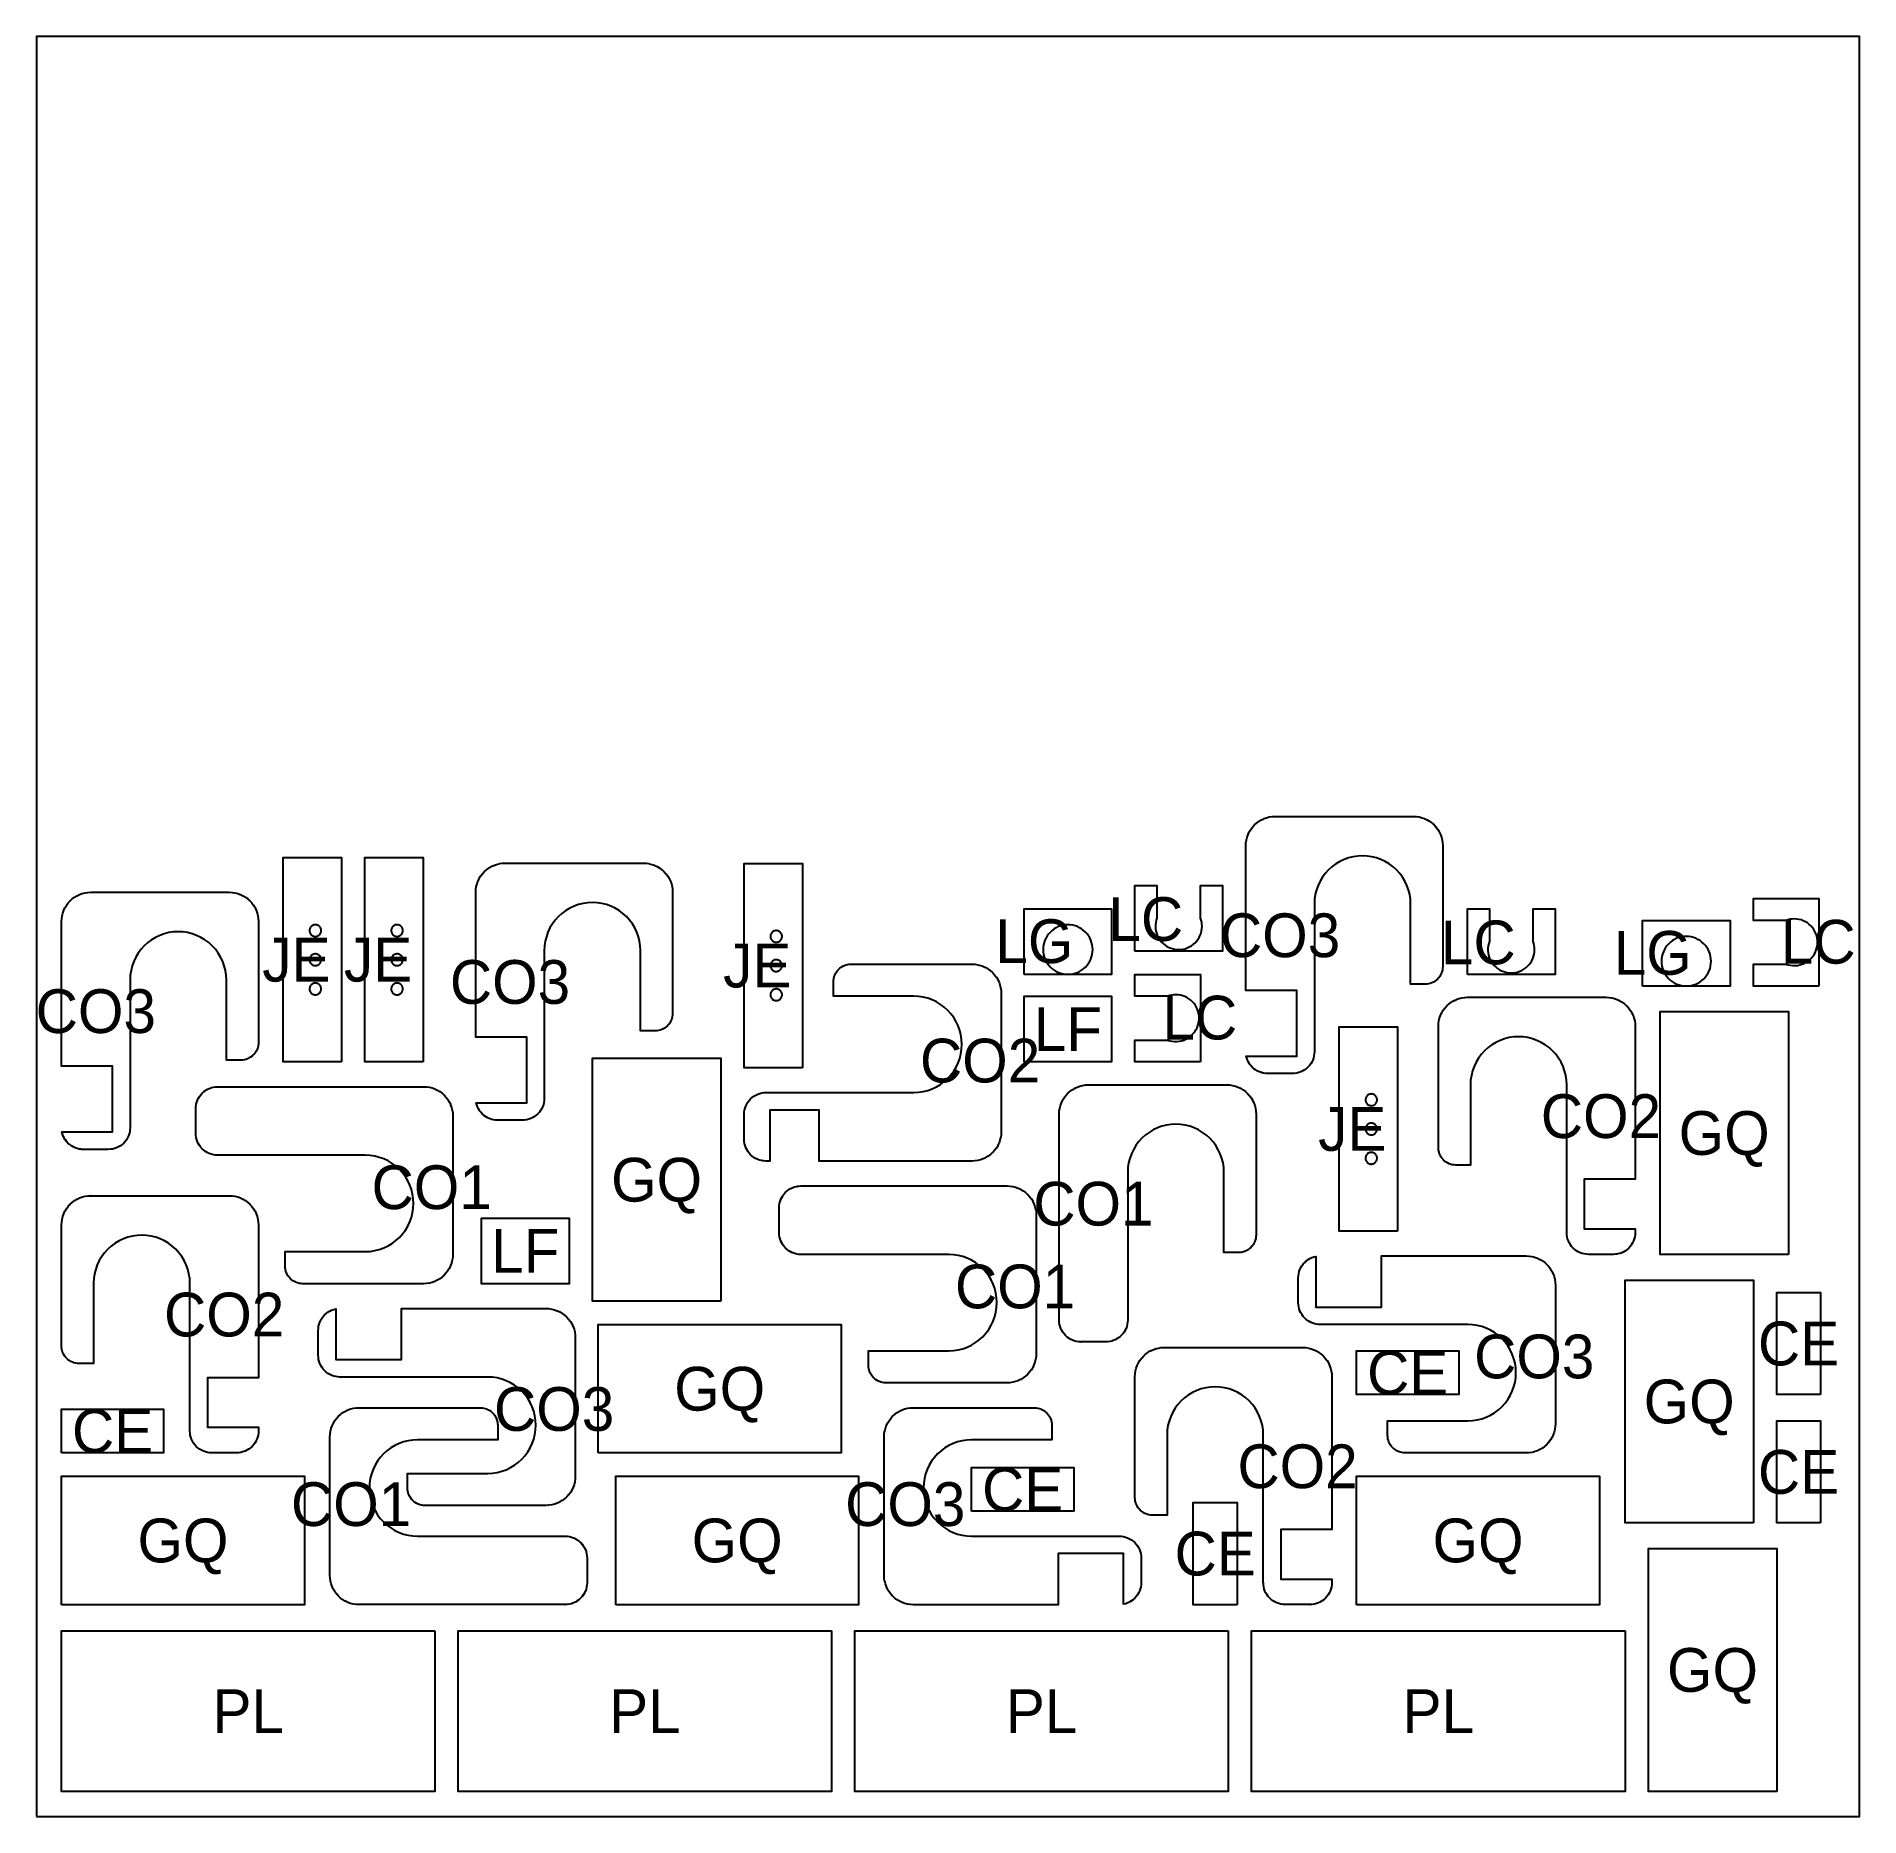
# Model space of a CAD drawing. Header units: millimetres. Extents: x 0 to 1250, y 0 to 1220.
import ezdxf
from ezdxf.enums import TextEntityAlignment as Align

# ---------------------------------------------------------------- set-up
doc = ezdxf.new("R2010")
doc.units = ezdxf.units.MM
for name, color, linetype in [('DECOUPE', 1, 'Continuous'), ('PANNEAU', 8, 'Continuous'), ('REPERES', 5, 'Continuous')]:
    doc.layers.add(name, color=color, linetype=linetype)

msp = doc.modelspace()

# ---------------------------------------------------------------- texts
at = {"layer": 'REPERES'}
for s, p in [('LC', (760.59, 615.09)), ('LG', (684.21, 599.92)), ('CO3', (852.7, 603.98)), ('LC', (988.59, 599.09)), ('LC', (1221.69, 599.55)), ('JE', (178.23, 587.25)), ('JE', (234.23, 587.25)), ('LG', (1108.21, 591.92)), ('JE', (494.23, 583.25)), ('CO3', (324.7, 571.98)), ('CO3', (40.7, 551.98)), ('LC', (797.69, 547.55)), ('LF', (707.2, 539.7)), ('CO2', (647.01, 518.1)), ('CO2', (1072.7, 480.03)), ('JE', (902.23, 471.25)), ('GQ', (1157.2, 468.45)), ('GQ', (425.2, 436.45)), ('CO1', (271, 431.31)), ('CO1', (724.71, 420.02)), ('LF', (335.2, 387.7)), ('CO1', (671, 363.31)), ('CO2', (128.7, 344.03)), ('CE', (1208.2, 324.2)), ('CO3', (1026.95, 315.31)), ('CE', (940.2, 304.2)), ('GQ', (468.45, 293.2)), ('CO3', (354.95, 279.31)), ('GQ', (1133.2, 284.45)), ('CE', (52.2, 264.2)), ('CO2', (864.7, 240.03)), ('CE', (1208.2, 236.2)), ('CE', (676.2, 224.2)), ('CO1', (215.73, 214.1)), ('CO3', (595.68, 214.1)), ('GQ', (100.45, 189.2)), ('GQ', (480.45, 189.2)), ('GQ', (988.45, 189.2)), ('CE', (808.2, 180.2)), ('GQ', (1149.2, 100.45)), ('PL', (145.2, 72.2)), ('PL', (417.2, 72.2)), ('PL', (689.2, 72.2)), ('PL', (961.2, 72.2))]:
    msp.add_text(s, height=30, dxfattribs=at).set_placement(p, align=Align.MIDDLE_CENTER)

# ---------------------------------------------------------------- linework, layer by layer
at = {"layer": 'DECOUPE'}
for points in [[(944.2, 685.44), (946.08, 685.35), (946.08, 685.36), (946.08, 685.37), (946.08, 685.37), (946.09, 685.37), (946.09, 685.37), (946.16, 685.34), (948.02, 685.07), (948.02, 685.07), (948.1, 685.05), (950.01, 684.58), (951.78, 683.94), (951.78, 683.95), (951.85, 683.92), (951.93, 683.89), (951.93, 683.89), (951.93, 683.88), (953.56, 683.11), (953.56, 683.12), (953.63, 683.08), (955.31, 682.07), (956.82, 680.95), (956.83, 680.95), (956.89, 680.9), (956.96, 680.86), (956.95, 680.85), (956.95, 680.84), (958.34, 679.58), (959.6, 678.19), (959.61, 678.19), (959.61, 678.19), (959.62, 678.2), (959.63, 678.2), (959.63, 678.2), (959.66, 678.13), (959.72, 678.07), (959.71, 678.06), (960.83, 676.55), (961.8, 674.93), (961.8, 674.94), (961.84, 674.87), (961.88, 674.8), (961.87, 674.79), (962.68, 673.09), (963.31, 671.32), (963.32, 671.32), (963.34, 671.24), (963.37, 671.17), (963.36, 671.17), (963.82, 669.34), (964.1, 667.4), (964.12, 667.32), (964.11, 667.32), (964.2, 665.44), (964.2, 665.36), (964.2, 665.36), (964.2, 582.52), (964.2, 582.52), (964.2, 582.44), (964.15, 581.35), (964.15, 581.34), (964.15, 581.34), (964.17, 581.34), (964.17, 581.34), (964.14, 581.26), (963.98, 580.18), (963.99, 580.17), (963.97, 580.1), (963.68, 578.95), (963.31, 577.92), (963.32, 577.92), (963.29, 577.85), (963.26, 577.77), (963.25, 577.77), (962.78, 576.78), (962.18, 575.77), (962.14, 575.7), (962.13, 575.71), (961.48, 574.82), (961.45, 574.75), (961.44, 574.75), (961.44, 574.75), (961.42, 574.76), (960.74, 574.01), (960.75, 574.01), (960.74, 574.01), (960.75, 574), (960.69, 573.95), (959.81, 573.16), (958.87, 572.46), (958.8, 572.41), (958.8, 572.42), (957.93, 571.9), (957.93, 571.89), (957.93, 571.88), (957.93, 571.88), (957.86, 571.85), (957.79, 571.81), (957.78, 571.82), (956.79, 571.35), (955.68, 570.95), (955.61, 570.93), (955.61, 570.93), (954.54, 570.67), (954.46, 570.65), (954.46, 570.66), (953.38, 570.5), (953.3, 570.46), (953.3, 570.46), (953.3, 570.46), (953.29, 570.49), (952.2, 570.44), (942.2, 570.44), (942.2, 625.44), (942.04, 628.67), (941.57, 631.88), (940.78, 635.02), (939.69, 638.07), (938.3, 640.99), (936.64, 643.77), (934.71, 646.37), (932.53, 648.77), (930.13, 650.95), (927.53, 652.88), (924.76, 654.54), (921.83, 655.93), (918.78, 657.02), (915.64, 657.8), (912.43, 658.28), (909.2, 658.44), (905.97, 658.28), (902.76, 657.8), (899.62, 657.02), (896.57, 655.93), (893.64, 654.54), (890.87, 652.88), (888.27, 650.95), (885.87, 648.77), (883.69, 646.37), (881.76, 643.77), (880.1, 640.99), (878.71, 638.07), (877.62, 635.02), (876.83, 631.88), (876.36, 628.67), (876.2, 625.44), (876.2, 524.2), (876.2, 524.12), (876.2, 524.12), (876.13, 522.73), (875.91, 521.28), (875.55, 519.85), (875.06, 518.46), (874.43, 517.13), (873.67, 515.87), (872.8, 514.69), (871.81, 513.6), (870.72, 512.61), (869.53, 511.73), (868.27, 510.98), (866.94, 510.35), (865.55, 509.85), (864.13, 509.49), (862.67, 509.28), (861.2, 509.2), (844.28, 509.2), (844.28, 509.2), (844.2, 509.2), (842.82, 509.27), (842.81, 509.26), (842.74, 509.28), (841.36, 509.48), (841.36, 509.47), (841.28, 509.49), (839.94, 509.83), (839.94, 509.82), (839.86, 509.85), (838.48, 510.34), (837.15, 510.96), (837.08, 510.99), (837.08, 510.99), (837.08, 510.99), (837.08, 511), (835.96, 511.67), (835.95, 511.66), (835.89, 511.71), (834.78, 512.54), (834.77, 512.53), (834.71, 512.58), (833.62, 513.57), (832.64, 514.65), (832.58, 514.71), (832.59, 514.72), (831.81, 515.76), (831.8, 515.76), (831.76, 515.83), (831.7, 515.88), (831.7, 515.89), (831.72, 515.9), (831.04, 517.01), (831.03, 517.01), (831, 517.08), (830.37, 518.4), (829.87, 519.78), (829.84, 519.86), (829.85, 519.86), (829.5, 521.2), (864.12, 521.2), (864.12, 521.22), (864.2, 521.2), (864.2, 521.2), (864.14, 521.25), (864.14, 521.25), (864.14, 521.25), (864.14, 521.26), (864.14, 521.26), (864.14, 521.26), (864.15, 521.27), (864.15, 521.27), (864.15, 521.27), (864.2, 521.2), (864.2, 521.2), (864.18, 521.28), (864.2, 521.29), (864.2, 566.2), (829.2, 566.2), (829.2, 665.44), (829.29, 667.31), (829.28, 667.32), (829.28, 667.32), (829.27, 667.32), (829.3, 667.4), (829.57, 669.26), (829.56, 669.26), (829.58, 669.34), (830.06, 671.24), (830.72, 673.09), (830.75, 673.17), (830.75, 673.17), (830.76, 673.16), (831.53, 674.79), (831.52, 674.8), (831.56, 674.87), (831.6, 674.94), (831.6, 674.94), (832.53, 676.48), (832.52, 676.48), (832.57, 676.55), (833.74, 678.13), (835, 679.52), (835, 679.52), (835, 679.53), (834.99, 679.53), (835.06, 679.58), (835.11, 679.64), (835.11, 679.64), (835.11, 679.64), (835.12, 679.64), (836.51, 680.9), (838.09, 682.07), (838.15, 682.11), (838.16, 682.11), (839.7, 683.03), (839.7, 683.04), (839.77, 683.08), (839.84, 683.12), (839.85, 683.11), (841.47, 683.88), (841.47, 683.89), (841.47, 683.89), (841.55, 683.92), (843.39, 684.58), (845.3, 685.05), (845.38, 685.07), (845.38, 685.07), (847.24, 685.34), (847.32, 685.36), (847.32, 685.35), (847.32, 685.35), (847.32, 685.35), (849.2, 685.44)], [(209.23, 517.2), (169.23, 517.2), (169.23, 657.2), (169.2, 657.27), (169.2, 657.27), (169.2, 657.27), (169.2, 657.27), (169.2, 657.27), (169.2, 657.27), (169.2, 657.27), (169.2, 657.27), (169.2, 657.27), (169.2, 657.27), (169.21, 657.27), (169.21, 657.27), (169.21, 657.28), (169.21, 657.28), (169.21, 657.28), (169.21, 657.28), (169.21, 657.28), (169.21, 657.28), (169.21, 657.28), (169.21, 657.28), (169.21, 657.28), (169.23, 657.2), (209.23, 657.2)], [(265.23, 517.2), (225.23, 517.2), (225.23, 657.2), (225.2, 657.27), (225.2, 657.27), (225.2, 657.27), (225.2, 657.27), (225.2, 657.27), (225.2, 657.27), (225.2, 657.27), (225.2, 657.27), (225.2, 657.27), (225.2, 657.27), (225.21, 657.27), (225.21, 657.27), (225.21, 657.28), (225.21, 657.28), (225.21, 657.28), (225.21, 657.28), (225.21, 657.28), (225.21, 657.28), (225.21, 657.28), (225.21, 657.28), (225.21, 657.28), (225.23, 657.2), (265.23, 657.2)], [(416.2, 653.44), (418.08, 653.35), (418.08, 653.36), (418.08, 653.37), (418.08, 653.37), (418.09, 653.37), (418.09, 653.37), (418.16, 653.34), (420.02, 653.07), (420.02, 653.07), (420.1, 653.05), (422.01, 652.58), (423.78, 651.94), (423.78, 651.95), (423.85, 651.92), (423.93, 651.89), (423.93, 651.89), (423.93, 651.88), (425.56, 651.11), (425.56, 651.12), (425.63, 651.08), (427.31, 650.07), (428.82, 648.95), (428.83, 648.95), (428.89, 648.9), (428.96, 648.86), (428.95, 648.85), (428.95, 648.84), (430.34, 647.58), (431.6, 646.19), (431.61, 646.19), (431.61, 646.19), (431.62, 646.2), (431.63, 646.2), (431.63, 646.2), (431.66, 646.13), (431.72, 646.07), (431.71, 646.06), (432.83, 644.55), (433.8, 642.93), (433.8, 642.94), (433.84, 642.87), (433.88, 642.8), (433.87, 642.79), (434.68, 641.09), (435.31, 639.32), (435.32, 639.32), (435.34, 639.24), (435.37, 639.17), (435.36, 639.17), (435.82, 637.34), (436.1, 635.4), (436.12, 635.32), (436.11, 635.32), (436.2, 633.44), (436.2, 633.36), (436.2, 633.36), (436.2, 550.52), (436.2, 550.52), (436.2, 550.44), (436.15, 549.35), (436.15, 549.34), (436.15, 549.34), (436.17, 549.34), (436.17, 549.34), (436.14, 549.26), (435.98, 548.18), (435.99, 548.17), (435.97, 548.1), (435.68, 546.95), (435.31, 545.92), (435.32, 545.92), (435.29, 545.85), (435.26, 545.77), (435.25, 545.77), (434.78, 544.78), (434.18, 543.77), (434.14, 543.7), (434.13, 543.71), (433.48, 542.82), (433.45, 542.75), (433.44, 542.75), (433.44, 542.75), (433.42, 542.76), (432.74, 542.01), (432.75, 542.01), (432.74, 542.01), (432.75, 542), (432.69, 541.95), (431.81, 541.16), (430.87, 540.46), (430.8, 540.41), (430.8, 540.42), (429.93, 539.9), (429.93, 539.89), (429.93, 539.88), (429.93, 539.88), (429.86, 539.85), (429.79, 539.81), (429.78, 539.82), (428.79, 539.35), (427.68, 538.95), (427.61, 538.93), (427.61, 538.93), (426.54, 538.67), (426.46, 538.65), (426.46, 538.66), (425.38, 538.5), (425.3, 538.46), (425.3, 538.46), (425.3, 538.46), (425.29, 538.49), (424.2, 538.44), (414.2, 538.44), (414.2, 593.44), (414.04, 596.67), (413.57, 599.88), (412.78, 603.02), (411.69, 606.07), (410.3, 608.99), (408.64, 611.77), (406.71, 614.37), (404.53, 616.77), (402.13, 618.95), (399.53, 620.88), (396.76, 622.54), (393.83, 623.93), (390.78, 625.02), (387.64, 625.8), (384.43, 626.28), (381.2, 626.44), (377.97, 626.28), (374.76, 625.8), (371.62, 625.02), (368.57, 623.93), (365.64, 622.54), (362.87, 620.88), (360.27, 618.95), (357.87, 616.77), (355.69, 614.37), (353.76, 611.77), (352.1, 608.99), (350.71, 606.07), (349.62, 603.02), (348.83, 599.88), (348.36, 596.67), (348.2, 593.44), (348.2, 492.2), (348.2, 492.12), (348.2, 492.12), (348.13, 490.73), (347.91, 489.28), (347.55, 487.85), (347.06, 486.46), (346.43, 485.13), (345.67, 483.87), (344.8, 482.69), (343.81, 481.6), (342.72, 480.61), (341.53, 479.73), (340.27, 478.98), (338.94, 478.35), (337.55, 477.85), (336.13, 477.49), (334.67, 477.28), (333.2, 477.2), (316.28, 477.2), (316.28, 477.2), (316.2, 477.2), (314.82, 477.27), (314.81, 477.26), (314.74, 477.28), (313.36, 477.48), (313.36, 477.47), (313.28, 477.49), (311.94, 477.83), (311.94, 477.82), (311.86, 477.85), (310.48, 478.34), (309.15, 478.96), (309.08, 478.99), (309.08, 478.99), (309.08, 478.99), (309.08, 479), (307.96, 479.67), (307.95, 479.66), (307.89, 479.71), (306.78, 480.54), (306.77, 480.53), (306.71, 480.58), (305.62, 481.57), (304.64, 482.65), (304.58, 482.71), (304.59, 482.72), (303.81, 483.76), (303.8, 483.76), (303.76, 483.83), (303.7, 483.88), (303.7, 483.89), (303.72, 483.9), (303.04, 485.01), (303.03, 485.01), (303, 485.08), (302.37, 486.4), (301.87, 487.78), (301.84, 487.86), (301.85, 487.86), (301.5, 489.2), (336.12, 489.2), (336.12, 489.22), (336.2, 489.2), (336.2, 489.2), (336.14, 489.25), (336.14, 489.25), (336.14, 489.25), (336.14, 489.26), (336.14, 489.26), (336.14, 489.26), (336.15, 489.27), (336.15, 489.27), (336.15, 489.27), (336.2, 489.2), (336.2, 489.2), (336.18, 489.28), (336.2, 489.29), (336.2, 534.2), (301.2, 534.2), (301.2, 633.44), (301.29, 635.31), (301.28, 635.32), (301.28, 635.32), (301.27, 635.32), (301.3, 635.4), (301.57, 637.26), (301.56, 637.26), (301.58, 637.34), (302.06, 639.24), (302.72, 641.09), (302.75, 641.17), (302.75, 641.17), (302.76, 641.16), (303.53, 642.79), (303.52, 642.8), (303.56, 642.87), (303.6, 642.94), (303.6, 642.94), (304.53, 644.48), (304.52, 644.48), (304.57, 644.55), (305.74, 646.13), (307, 647.52), (307, 647.52), (307, 647.53), (306.99, 647.53), (307.06, 647.58), (307.11, 647.64), (307.11, 647.64), (307.11, 647.64), (307.12, 647.64), (308.51, 648.9), (310.09, 650.07), (310.15, 650.11), (310.16, 650.11), (311.7, 651.03), (311.7, 651.04), (311.77, 651.08), (311.84, 651.12), (311.85, 651.11), (313.47, 651.88), (313.47, 651.89), (313.47, 651.89), (313.55, 651.92), (315.39, 652.58), (317.3, 653.05), (317.38, 653.07), (317.38, 653.07), (319.24, 653.34), (319.32, 653.36), (319.32, 653.35), (319.32, 653.35), (319.32, 653.35), (321.2, 653.44)], [(525.23, 513.2), (485.23, 513.2), (485.23, 653.2), (485.2, 653.27), (485.2, 653.27), (485.2, 653.27), (485.2, 653.27), (485.2, 653.27), (485.2, 653.27), (485.2, 653.27), (485.2, 653.27), (485.2, 653.27), (485.2, 653.27), (485.21, 653.27), (485.21, 653.27), (485.21, 653.28), (485.21, 653.28), (485.21, 653.28), (485.21, 653.28), (485.21, 653.28), (485.21, 653.28), (485.21, 653.28), (485.21, 653.28), (485.21, 653.28), (485.23, 653.2), (525.23, 653.2)], [(753.2, 593.2), (753.2, 638.2), (768.2, 638.2), (768.2, 615.77), (767.72, 614.24), (767.39, 612.68), (767.22, 611.09), (767.22, 609.49), (767.37, 607.9), (767.67, 606.33), (768.14, 604.8), (768.75, 603.33), (769.51, 601.92), (770.4, 600.6), (771.42, 599.37), (772.56, 598.25), (773.81, 597.25), (775.15, 596.37), (776.57, 595.64), (778.05, 595.05), (779.59, 594.61), (781.16, 594.33), (782.75, 594.21), (784.35, 594.24), (785.94, 594.44), (787.5, 594.79), (789.01, 595.29), (790.47, 595.95), (791.86, 596.74), (793.16, 597.67), (794.36, 598.73), (795.44, 599.9), (796.41, 601.17), (797.24, 602.54), (797.94, 603.97), (798.49, 605.48), (798.88, 607.02), (799.12, 608.6), (799.2, 610.2), (799.14, 611.62), (798.95, 613.03), (798.63, 614.41), (798.2, 615.77), (798.2, 638.2), (813.2, 638.2), (813.2, 593.2)], [(132.2, 633.44), (134.08, 633.35), (134.08, 633.36), (134.08, 633.37), (134.08, 633.37), (134.09, 633.37), (134.09, 633.37), (134.16, 633.34), (136.02, 633.07), (136.02, 633.07), (136.1, 633.05), (138.01, 632.58), (139.78, 631.94), (139.78, 631.95), (139.85, 631.92), (139.93, 631.89), (139.93, 631.89), (139.93, 631.88), (141.56, 631.11), (141.56, 631.12), (141.63, 631.08), (143.31, 630.07), (144.82, 628.95), (144.83, 628.95), (144.89, 628.9), (144.96, 628.86), (144.95, 628.85), (144.95, 628.84), (146.34, 627.58), (147.6, 626.19), (147.61, 626.19), (147.61, 626.19), (147.62, 626.2), (147.63, 626.2), (147.63, 626.2), (147.66, 626.13), (147.72, 626.07), (147.71, 626.06), (148.83, 624.55), (149.8, 622.93), (149.8, 622.94), (149.84, 622.87), (149.88, 622.8), (149.87, 622.79), (150.68, 621.09), (151.31, 619.32), (151.32, 619.32), (151.34, 619.24), (151.37, 619.17), (151.36, 619.17), (151.82, 617.34), (152.1, 615.4), (152.12, 615.32), (152.11, 615.32), (152.2, 613.44), (152.2, 613.36), (152.2, 613.36), (152.2, 530.52), (152.2, 530.52), (152.2, 530.44), (152.15, 529.35), (152.15, 529.34), (152.15, 529.34), (152.17, 529.34), (152.17, 529.34), (152.14, 529.26), (151.98, 528.18), (151.99, 528.17), (151.97, 528.1), (151.68, 526.95), (151.31, 525.92), (151.32, 525.92), (151.29, 525.85), (151.26, 525.77), (151.25, 525.77), (150.78, 524.78), (150.18, 523.77), (150.14, 523.7), (150.13, 523.71), (149.48, 522.82), (149.45, 522.75), (149.44, 522.75), (149.44, 522.75), (149.42, 522.76), (148.74, 522.01), (148.75, 522.01), (148.74, 522.01), (148.75, 522), (148.69, 521.95), (147.81, 521.16), (146.87, 520.46), (146.8, 520.41), (146.8, 520.42), (145.93, 519.9), (145.93, 519.89), (145.93, 519.88), (145.93, 519.88), (145.86, 519.85), (145.79, 519.81), (145.78, 519.82), (144.79, 519.35), (143.68, 518.95), (143.61, 518.93), (143.61, 518.93), (142.54, 518.67), (142.46, 518.65), (142.46, 518.66), (141.38, 518.5), (141.3, 518.46), (141.3, 518.46), (141.3, 518.46), (141.29, 518.49), (140.2, 518.44), (130.2, 518.44), (130.2, 573.44), (130.04, 576.67), (129.57, 579.88), (128.78, 583.02), (127.69, 586.07), (126.3, 588.99), (124.64, 591.77), (122.71, 594.37), (120.53, 596.77), (118.13, 598.95), (115.53, 600.88), (112.76, 602.54), (109.83, 603.93), (106.78, 605.02), (103.64, 605.8), (100.43, 606.28), (97.2, 606.44), (93.97, 606.28), (90.76, 605.8), (87.62, 605.02), (84.57, 603.93), (81.64, 602.54), (78.87, 600.88), (76.27, 598.95), (73.87, 596.77), (71.69, 594.37), (69.76, 591.77), (68.1, 588.99), (66.71, 586.07), (65.62, 583.02), (64.83, 579.88), (64.36, 576.67), (64.2, 573.44), (64.2, 472.2), (64.2, 472.12), (64.2, 472.12), (64.13, 470.73), (63.91, 469.28), (63.55, 467.85), (63.06, 466.46), (62.43, 465.13), (61.67, 463.87), (60.8, 462.69), (59.81, 461.6), (58.72, 460.61), (57.53, 459.73), (56.27, 458.98), (54.94, 458.35), (53.55, 457.85), (52.13, 457.49), (50.67, 457.28), (49.2, 457.2), (32.28, 457.2), (32.28, 457.2), (32.2, 457.2), (30.82, 457.27), (30.81, 457.26), (30.74, 457.28), (29.36, 457.48), (29.36, 457.47), (29.28, 457.49), (27.94, 457.83), (27.94, 457.82), (27.86, 457.85), (26.48, 458.34), (25.15, 458.96), (25.08, 458.99), (25.08, 458.99), (25.08, 458.99), (25.08, 459), (23.96, 459.67), (23.95, 459.66), (23.89, 459.71), (22.78, 460.54), (22.77, 460.53), (22.71, 460.58), (21.62, 461.57), (20.64, 462.65), (20.58, 462.71), (20.59, 462.72), (19.81, 463.76), (19.8, 463.76), (19.76, 463.83), (19.7, 463.88), (19.7, 463.89), (19.72, 463.9), (19.04, 465.01), (19.03, 465.01), (19, 465.08), (18.37, 466.4), (17.87, 467.78), (17.84, 467.86), (17.85, 467.86), (17.5, 469.2), (52.12, 469.2), (52.12, 469.22), (52.2, 469.2), (52.2, 469.2), (52.14, 469.25), (52.14, 469.25), (52.14, 469.25), (52.14, 469.26), (52.14, 469.26), (52.14, 469.26), (52.15, 469.27), (52.15, 469.27), (52.15, 469.27), (52.2, 469.2), (52.2, 469.2), (52.18, 469.28), (52.2, 469.29), (52.2, 514.2), (17.2, 514.2), (17.2, 613.44), (17.29, 615.31), (17.28, 615.32), (17.28, 615.32), (17.27, 615.32), (17.3, 615.4), (17.57, 617.26), (17.56, 617.26), (17.58, 617.34), (18.06, 619.24), (18.72, 621.09), (18.75, 621.17), (18.75, 621.17), (18.76, 621.16), (19.53, 622.79), (19.52, 622.8), (19.56, 622.87), (19.6, 622.94), (19.6, 622.94), (20.53, 624.48), (20.52, 624.48), (20.57, 624.55), (21.74, 626.13), (23, 627.52), (23, 627.52), (23, 627.53), (22.99, 627.53), (23.06, 627.58), (23.11, 627.64), (23.11, 627.64), (23.11, 627.64), (23.12, 627.64), (24.51, 628.9), (26.09, 630.07), (26.15, 630.11), (26.16, 630.11), (27.7, 631.03), (27.7, 631.04), (27.77, 631.08), (27.84, 631.12), (27.85, 631.11), (29.47, 631.88), (29.47, 631.89), (29.47, 631.89), (29.55, 631.92), (31.39, 632.58), (33.3, 633.05), (33.38, 633.07), (33.38, 633.07), (35.24, 633.34), (35.32, 633.36), (35.32, 633.35), (35.32, 633.35), (35.32, 633.35), (37.2, 633.44)], [(1222.2, 569.2), (1177.2, 569.2), (1177.2, 584.2), (1199.63, 584.2), (1201.16, 583.72), (1202.72, 583.39), (1204.31, 583.22), (1205.91, 583.22), (1207.5, 583.37), (1209.07, 583.67), (1210.6, 584.14), (1212.07, 584.75), (1213.48, 585.51), (1214.8, 586.4), (1216.03, 587.42), (1217.15, 588.56), (1218.15, 589.81), (1219.03, 591.15), (1219.76, 592.57), (1220.35, 594.05), (1220.79, 595.59), (1221.07, 597.16), (1221.19, 598.75), (1221.16, 600.35), (1220.96, 601.94), (1220.61, 603.5), (1220.11, 605.01), (1219.45, 606.47), (1218.66, 607.86), (1217.73, 609.16), (1216.67, 610.36), (1215.5, 611.44), (1214.23, 612.41), (1212.86, 613.24), (1211.43, 613.94), (1209.92, 614.49), (1208.38, 614.88), (1206.8, 615.12), (1205.2, 615.2), (1203.78, 615.14), (1202.37, 614.95), (1200.99, 614.63), (1199.63, 614.2), (1177.2, 614.2), (1177.2, 629.2), (1222.2, 629.2)], [(677.2, 577.2), (677.2, 622.2), (737.2, 622.2), (737.2, 577.2), (707.2, 577.2)], [(981.2, 577.2), (981.2, 622.2), (996.2, 622.2), (996.2, 599.77), (995.72, 598.24), (995.39, 596.68), (995.22, 595.09), (995.22, 593.49), (995.37, 591.9), (995.67, 590.33), (996.14, 588.8), (996.75, 587.33), (997.51, 585.92), (998.4, 584.6), (999.42, 583.37), (1000.56, 582.25), (1001.81, 581.25), (1003.15, 580.37), (1004.57, 579.64), (1006.05, 579.05), (1007.59, 578.61), (1009.16, 578.33), (1010.75, 578.21), (1012.35, 578.24), (1013.94, 578.44), (1015.5, 578.79), (1017.01, 579.29), (1018.47, 579.95), (1019.86, 580.74), (1021.16, 581.67), (1022.36, 582.73), (1023.44, 583.9), (1024.41, 585.17), (1025.24, 586.54), (1025.94, 587.97), (1026.49, 589.48), (1026.88, 591.02), (1027.12, 592.6), (1027.2, 594.2), (1027.14, 595.62), (1026.95, 597.03), (1026.63, 598.41), (1026.2, 599.77), (1026.2, 622.2), (1041.2, 622.2), (1041.2, 577.2)], [(1101.2, 569.2), (1101.2, 614.2), (1161.2, 614.2), (1161.2, 569.2), (1131.2, 569.2)], [(191.73, 603.23), (192.12, 603.3), (192.51, 603.41), (192.88, 603.55), (193.23, 603.74), (193.57, 603.95), (193.88, 604.2), (194.17, 604.48), (194.42, 604.78), (194.65, 605.11), (194.84, 605.46), (194.84, 605.47), (194.84, 605.47), (194.99, 605.83), (195.11, 606.21), (195.11, 606.29), (195.13, 606.29), (195.19, 606.6), (195.19, 606.68), (195.2, 606.68), (195.23, 607), (195.23, 607), (195.23, 607), (195.23, 607), (195.23, 607.4), (195.19, 607.8), (195.11, 608.19), (194.99, 608.57), (194.84, 608.94), (194.65, 609.29), (194.42, 609.62), (194.17, 609.92), (193.88, 610.2), (193.57, 610.45), (193.23, 610.66), (192.88, 610.85), (192.51, 610.99), (192.12, 611.1), (191.73, 611.17), (191.33, 611.2), (190.93, 611.19), (190.54, 611.14), (190.15, 611.05), (189.77, 610.92), (189.41, 610.76), (189.06, 610.56), (188.74, 610.33), (188.44, 610.06), (188.17, 609.77), (187.93, 609.45), (187.72, 609.11), (187.55, 608.75), (187.41, 608.38), (187.31, 607.99), (187.25, 607.6), (187.23, 607.2), (187.25, 606.88), (187.25, 606.88), (187.25, 606.81), (187.25, 606.8), (187.3, 606.49), (187.31, 606.49), (187.31, 606.41), (187.39, 606.1), (187.41, 606.1), (187.41, 606.02), (187.55, 605.65), (187.72, 605.29), (187.93, 604.95), (188.17, 604.63), (188.44, 604.34), (188.74, 604.07), (189.06, 603.84), (189.41, 603.64), (189.77, 603.48), (190.15, 603.35), (190.54, 603.26), (190.93, 603.21), (191.33, 603.2)], [(247.73, 603.23), (248.12, 603.3), (248.51, 603.41), (248.88, 603.55), (249.23, 603.74), (249.57, 603.95), (249.88, 604.2), (250.17, 604.48), (250.42, 604.78), (250.65, 605.11), (250.84, 605.46), (250.84, 605.47), (250.84, 605.47), (250.99, 605.83), (251.11, 606.21), (251.11, 606.29), (251.13, 606.29), (251.19, 606.6), (251.19, 606.68), (251.2, 606.68), (251.23, 607), (251.23, 607), (251.23, 607), (251.23, 607), (251.23, 607.4), (251.19, 607.8), (251.11, 608.19), (250.99, 608.57), (250.84, 608.94), (250.65, 609.29), (250.42, 609.62), (250.17, 609.92), (249.88, 610.2), (249.57, 610.45), (249.23, 610.66), (248.88, 610.85), (248.51, 610.99), (248.12, 611.1), (247.73, 611.17), (247.33, 611.2), (246.93, 611.19), (246.54, 611.14), (246.15, 611.05), (245.77, 610.92), (245.41, 610.76), (245.06, 610.56), (244.74, 610.33), (244.44, 610.06), (244.17, 609.77), (243.93, 609.45), (243.72, 609.11), (243.55, 608.75), (243.41, 608.38), (243.31, 607.99), (243.25, 607.6), (243.23, 607.2), (243.25, 606.88), (243.25, 606.88), (243.25, 606.81), (243.25, 606.8), (243.3, 606.49), (243.31, 606.49), (243.31, 606.41), (243.39, 606.1), (243.41, 606.1), (243.41, 606.02), (243.55, 605.65), (243.72, 605.29), (243.93, 604.95), (244.17, 604.63), (244.44, 604.34), (244.74, 604.07), (245.06, 603.84), (245.41, 603.64), (245.77, 603.48), (246.15, 603.35), (246.54, 603.26), (246.93, 603.21), (247.33, 603.2)], [(507.73, 599.23), (508.12, 599.3), (508.51, 599.41), (508.88, 599.55), (509.23, 599.74), (509.57, 599.95), (509.88, 600.2), (510.17, 600.48), (510.42, 600.78), (510.65, 601.11), (510.84, 601.46), (510.84, 601.47), (510.84, 601.47), (510.99, 601.83), (511.11, 602.21), (511.11, 602.29), (511.13, 602.29), (511.19, 602.6), (511.19, 602.68), (511.2, 602.68), (511.23, 603), (511.23, 603), (511.23, 603), (511.23, 603), (511.23, 603.4), (511.19, 603.8), (511.11, 604.19), (510.99, 604.57), (510.84, 604.94), (510.65, 605.29), (510.42, 605.62), (510.17, 605.92), (509.88, 606.2), (509.57, 606.45), (509.23, 606.66), (508.88, 606.85), (508.51, 606.99), (508.12, 607.1), (507.73, 607.17), (507.33, 607.2), (506.93, 607.19), (506.54, 607.14), (506.15, 607.05), (505.77, 606.92), (505.41, 606.76), (505.06, 606.56), (504.74, 606.33), (504.44, 606.06), (504.17, 605.77), (503.93, 605.45), (503.72, 605.11), (503.55, 604.75), (503.41, 604.38), (503.31, 603.99), (503.25, 603.6), (503.23, 603.2), (503.25, 602.88), (503.25, 602.88), (503.25, 602.81), (503.25, 602.8), (503.3, 602.49), (503.31, 602.49), (503.31, 602.41), (503.39, 602.1), (503.41, 602.1), (503.41, 602.02), (503.55, 601.65), (503.72, 601.29), (503.93, 600.95), (504.17, 600.63), (504.44, 600.34), (504.74, 600.07), (505.06, 599.84), (505.41, 599.64), (505.77, 599.48), (506.15, 599.35), (506.54, 599.26), (506.93, 599.21), (507.33, 599.2)], [(707.2, 577.2), (708.87, 577.28), (710.52, 577.53), (712.13, 577.93), (713.71, 578.49), (715.21, 579.21), (716.64, 580.07), (717.98, 581.06), (719.22, 582.18), (720.34, 583.42), (721.33, 584.76), (722.19, 586.19), (722.91, 587.69), (723.47, 589.27), (723.87, 590.88), (724.12, 592.53), (724.2, 594.2), (724.12, 595.87), (723.87, 597.52), (723.47, 599.13), (722.91, 600.71), (722.19, 602.21), (721.33, 603.64), (720.34, 604.98), (719.22, 606.22), (717.98, 607.34), (716.64, 608.33), (715.21, 609.19), (713.71, 609.91), (712.13, 610.47), (710.52, 610.87), (708.87, 611.12), (707.2, 611.2), (705.53, 611.12), (703.88, 610.87), (702.27, 610.47), (700.69, 609.91), (699.19, 609.19), (697.76, 608.33), (696.42, 607.34), (695.18, 606.22), (694.06, 604.98), (693.07, 603.64), (692.21, 602.21), (691.49, 600.71), (690.93, 599.13), (690.53, 597.52), (690.28, 595.87), (690.2, 594.2), (690.28, 592.53), (690.53, 590.88), (690.93, 589.27), (691.49, 587.69), (692.21, 586.19), (693.07, 584.76), (694.06, 583.42), (695.18, 582.18), (696.42, 581.06), (697.76, 580.07), (699.19, 579.21), (700.69, 578.49), (702.27, 577.93), (703.88, 577.53), (705.53, 577.28)], [(1131.2, 569.2), (1132.87, 569.28), (1134.52, 569.53), (1136.13, 569.93), (1137.71, 570.49), (1139.21, 571.21), (1140.64, 572.07), (1141.98, 573.06), (1143.22, 574.18), (1144.34, 575.42), (1145.33, 576.76), (1146.19, 578.19), (1146.91, 579.69), (1147.47, 581.27), (1147.87, 582.88), (1148.12, 584.53), (1148.2, 586.2), (1148.12, 587.87), (1147.87, 589.52), (1147.47, 591.13), (1146.91, 592.71), (1146.19, 594.21), (1145.33, 595.64), (1144.34, 596.98), (1143.22, 598.22), (1141.98, 599.34), (1140.64, 600.33), (1139.21, 601.19), (1137.71, 601.91), (1136.13, 602.47), (1134.52, 602.87), (1132.87, 603.12), (1131.2, 603.2), (1129.53, 603.12), (1127.88, 602.87), (1126.27, 602.47), (1124.69, 601.91), (1123.19, 601.19), (1121.76, 600.33), (1120.42, 599.34), (1119.18, 598.22), (1118.06, 596.98), (1117.07, 595.64), (1116.21, 594.21), (1115.49, 592.71), (1114.93, 591.13), (1114.53, 589.52), (1114.28, 587.87), (1114.2, 586.2), (1114.28, 584.53), (1114.53, 582.88), (1114.93, 581.27), (1115.49, 579.69), (1116.21, 578.19), (1117.07, 576.76), (1118.06, 575.42), (1119.18, 574.18), (1120.42, 573.06), (1121.76, 572.07), (1123.19, 571.21), (1124.69, 570.49), (1126.27, 569.93), (1127.88, 569.53), (1129.53, 569.28)], [(191.33, 583.2), (191.73, 583.23), (192.12, 583.3), (192.51, 583.41), (192.88, 583.55), (193.23, 583.74), (193.57, 583.95), (193.88, 584.2), (194.17, 584.48), (194.42, 584.78), (194.65, 585.11), (194.84, 585.46), (194.84, 585.47), (194.84, 585.47), (194.99, 585.83), (194.99, 585.91), (195.02, 585.91), (195.11, 586.21), (195.11, 586.29), (195.13, 586.29), (195.19, 586.6), (195.19, 586.68), (195.2, 586.68), (195.23, 587), (195.23, 587.3), (195.23, 587.4), (195.19, 587.8), (195.13, 588.11), (195.11, 588.11), (195.11, 588.19), (195.02, 588.49), (194.99, 588.49), (194.99, 588.49), (194.99, 588.49), (194.99, 588.49), (194.99, 588.57), (194.84, 588.94), (194.65, 589.29), (194.42, 589.62), (194.17, 589.92), (193.88, 590.2), (193.57, 590.45), (193.23, 590.66), (192.88, 590.85), (192.51, 590.99), (192.12, 591.1), (191.73, 591.17), (191.33, 591.2), (190.93, 591.19), (190.54, 591.14), (190.15, 591.05), (189.77, 590.92), (189.41, 590.76), (189.06, 590.56), (188.74, 590.33), (188.44, 590.06), (188.17, 589.77), (187.93, 589.45), (187.72, 589.11), (187.55, 588.75), (187.55, 588.67), (187.55, 588.67), (187.52, 588.67), (187.41, 588.38), (187.41, 588.3), (187.39, 588.3), (187.31, 587.99), (187.31, 587.91), (187.3, 587.91), (187.25, 587.6), (187.25, 587.52), (187.25, 587.52), (187.23, 587.2), (187.25, 586.88), (187.25, 586.88), (187.25, 586.8), (187.3, 586.49), (187.31, 586.49), (187.31, 586.49), (187.31, 586.41), (187.39, 586.1), (187.41, 586.1), (187.41, 586.02), (187.52, 585.73), (187.55, 585.73), (187.55, 585.65), (187.72, 585.29), (187.93, 584.95), (188.17, 584.63), (188.44, 584.34), (188.74, 584.07), (189.06, 583.84), (189.41, 583.64), (189.77, 583.48), (190.15, 583.35), (190.54, 583.26), (190.93, 583.21)], [(247.33, 583.2), (247.73, 583.23), (248.12, 583.3), (248.51, 583.41), (248.88, 583.55), (249.23, 583.74), (249.57, 583.95), (249.88, 584.2), (250.17, 584.48), (250.42, 584.78), (250.65, 585.11), (250.84, 585.46), (250.84, 585.47), (250.84, 585.47), (250.99, 585.83), (250.99, 585.91), (251.02, 585.91), (251.11, 586.21), (251.11, 586.29), (251.13, 586.29), (251.19, 586.6), (251.19, 586.68), (251.2, 586.68), (251.23, 587), (251.23, 587.3), (251.23, 587.4), (251.19, 587.8), (251.13, 588.11), (251.11, 588.11), (251.11, 588.19), (251.02, 588.49), (250.99, 588.49), (250.99, 588.49), (250.99, 588.49), (250.99, 588.49), (250.99, 588.57), (250.84, 588.94), (250.65, 589.29), (250.42, 589.62), (250.17, 589.92), (249.88, 590.2), (249.57, 590.45), (249.23, 590.66), (248.88, 590.85), (248.51, 590.99), (248.12, 591.1), (247.73, 591.17), (247.33, 591.2), (246.93, 591.19), (246.54, 591.14), (246.15, 591.05), (245.77, 590.92), (245.41, 590.76), (245.06, 590.56), (244.74, 590.33), (244.44, 590.06), (244.17, 589.77), (243.93, 589.45), (243.72, 589.11), (243.55, 588.75), (243.55, 588.67), (243.55, 588.67), (243.52, 588.67), (243.41, 588.38), (243.41, 588.3), (243.39, 588.3), (243.31, 587.99), (243.31, 587.91), (243.3, 587.91), (243.25, 587.6), (243.25, 587.52), (243.25, 587.52), (243.23, 587.2), (243.25, 586.88), (243.25, 586.88), (243.25, 586.8), (243.3, 586.49), (243.31, 586.49), (243.31, 586.49), (243.31, 586.41), (243.39, 586.1), (243.41, 586.1), (243.41, 586.02), (243.52, 585.73), (243.55, 585.73), (243.55, 585.65), (243.72, 585.29), (243.93, 584.95), (244.17, 584.63), (244.44, 584.34), (244.74, 584.07), (245.06, 583.84), (245.41, 583.64), (245.77, 583.48), (246.15, 583.35), (246.54, 583.26), (246.93, 583.21)], [(661.49, 564.21), (661.53, 564.14), (661.52, 564.13), (661.52, 564.13), (661.52, 564.13), (661.52, 564.13), (661.51, 564.13), (661.49, 564.13), (661.49, 469.21), (661.4, 467.33), (661.41, 467.33), (661.41, 467.33), (661.42, 467.32), (661.39, 467.25), (661.12, 465.39), (661.13, 465.38), (661.11, 465.31), (660.63, 463.4), (659.97, 461.55), (659.94, 461.48), (659.93, 461.48), (659.16, 459.85), (659.17, 459.85), (659.13, 459.78), (659.09, 459.71), (659.09, 459.71), (658.16, 458.17), (658.17, 458.16), (658.12, 458.1), (656.95, 456.52), (655.69, 455.13), (655.69, 455.12), (655.69, 455.12), (655.7, 455.11), (655.63, 455.07), (655.58, 455), (655.58, 455.01), (655.58, 455.01), (655.57, 455.01), (654.18, 453.75), (652.6, 452.58), (652.54, 452.53), (652.53, 452.54), (650.99, 451.61), (650.99, 451.6), (650.92, 451.57), (650.85, 451.53), (650.85, 451.53), (649.22, 450.76), (649.22, 450.76), (649.14, 450.73), (647.37, 450.1), (647.37, 450.09), (647.3, 450.07), (645.39, 449.59), (643.45, 449.3), (643.37, 449.28), (643.37, 449.28), (643.37, 449.29), (643.37, 449.29), (643.37, 449.3), (641.49, 449.21), (536.76, 449.21), (536.76, 484.21), (502.84, 484.21), (502.84, 484.19), (502.83, 484.19), (502.83, 484.19), (502.83, 484.18), (502.83, 484.18), (502.83, 484.18), (502.83, 484.18), (502.83, 484.18), (502.83, 484.17), (502.83, 484.17), (502.83, 484.17), (502.82, 484.16), (502.82, 484.16), (502.82, 484.16), (502.82, 484.16), (502.81, 484.15), (502.81, 484.15), (502.8, 484.14), (502.8, 484.14), (502.8, 484.14), (502.8, 484.14), (502.79, 484.14), (502.79, 484.14), (502.79, 484.14), (502.79, 484.14), (502.79, 484.14), (502.79, 484.13), (502.79, 484.13), (502.79, 484.13), (502.78, 484.13), (502.76, 484.12), (502.76, 449.21), (500.34, 449.21), (500.34, 449.2), (500.26, 449.21), (498.79, 449.28), (497.33, 449.5), (497.25, 449.51), (497.25, 449.52), (495.98, 449.83), (495.98, 449.83), (495.9, 449.85), (495.82, 449.87), (495.83, 449.88), (494.52, 450.35), (493.19, 450.98), (493.11, 451.01), (493.12, 451.02), (491.99, 451.69), (491.99, 451.69), (491.98, 451.68), (491.98, 451.68), (491.98, 451.68), (491.92, 451.74), (490.81, 452.56), (490.8, 452.56), (490.74, 452.61), (489.65, 453.6), (488.66, 454.69), (488.61, 454.75), (488.61, 454.76), (487.78, 455.87), (487.73, 455.93), (487.73, 455.93), (487.74, 455.94), (487.07, 457.07), (487.05, 457.06), (487.03, 457.14), (486.99, 457.21), (486.99, 457.21), (486.43, 458.39), (486.43, 458.39), (486.4, 458.47), (485.9, 459.85), (485.56, 461.2), (485.56, 461.2), (485.54, 461.28), (485.52, 461.36), (485.52, 461.36), (485.53, 461.36), (485.33, 462.74), (485.26, 464.21), (485.2, 464.26), (485.2, 464.27), (485.2, 464.27), (485.21, 464.27), (485.21, 464.27), (485.21, 464.27), (485.21, 464.27), (485.21, 464.27), (485.21, 464.27), (485.21, 464.27), (485.21, 464.27), (485.21, 464.27), (485.21, 464.28), (485.21, 464.28), (485.22, 464.28), (485.24, 464.29), (485.25, 464.29), (485.26, 464.29), (485.26, 481.21), (485.33, 482.68), (485.54, 484.13), (485.9, 485.56), (486.4, 486.95), (487.03, 488.28), (487.78, 489.54), (488.66, 490.72), (489.65, 491.81), (490.74, 492.8), (491.92, 493.68), (493.19, 494.44), (494.52, 495.07), (495.9, 495.56), (497.33, 495.92), (498.79, 496.14), (500.17, 496.2), (500.18, 496.21), (500.26, 496.21), (601.49, 496.21), (604.72, 496.37), (607.93, 496.84), (611.07, 497.63), (614.12, 498.72), (617.05, 500.1), (619.82, 501.77), (622.43, 503.7), (624.82, 505.87), (627, 508.27), (628.93, 510.87), (630.59, 513.65), (631.98, 516.58), (633.07, 519.63), (633.86, 522.77), (634.33, 525.97), (634.49, 529.21), (634.33, 532.44), (633.86, 535.65), (633.07, 538.79), (631.98, 541.84), (630.59, 544.76), (628.93, 547.54), (627, 550.14), (624.82, 552.54), (622.43, 554.72), (619.82, 556.65), (617.05, 558.31), (614.12, 559.7), (611.07, 560.79), (607.93, 561.57), (604.72, 562.05), (601.49, 562.21), (546.49, 562.21), (546.49, 572.13), (546.48, 572.13), (546.49, 572.21), (546.55, 573.38), (546.71, 574.47), (546.7, 574.47), (546.69, 574.47), (546.69, 574.47), (546.69, 574.47), (546.72, 574.55), (546.73, 574.63), (546.74, 574.63), (546.99, 575.61), (546.98, 575.62), (547.01, 575.69), (547.38, 576.72), (547.37, 576.73), (547.4, 576.8), (547.91, 577.86), (548.47, 578.81), (548.47, 578.81), (548.51, 578.87), (548.55, 578.95), (548.55, 578.95), (548.55, 578.95), (548.55, 578.95), (548.56, 578.94), (549.21, 579.82), (549.95, 580.63), (549.95, 580.64), (550.01, 580.69), (550.04, 580.76), (550.04, 580.76), (550.05, 580.76), (550.05, 580.76), (550.06, 580.75), (550.82, 581.43), (550.81, 581.44), (550.81, 581.44), (550.88, 581.48), (551.82, 582.19), (552.83, 582.79), (552.9, 582.83), (552.91, 582.83), (553.83, 583.26), (553.82, 583.27), (553.82, 583.27), (553.82, 583.27), (553.9, 583.29), (553.97, 583.34), (553.97, 583.33), (553.97, 583.32), (555.01, 583.69), (556.15, 583.98), (556.23, 584), (556.23, 583.99), (557.31, 584.15), (557.39, 584.16), (557.39, 584.15), (558.49, 584.21), (558.57, 584.21), (558.57, 584.21), (641.41, 584.21), (641.41, 584.21), (641.49, 584.21), (643.37, 584.12), (643.37, 584.13), (643.37, 584.13), (643.45, 584.11), (645.39, 583.82), (647.3, 583.35), (647.37, 583.33), (647.37, 583.32), (649.07, 582.71), (649.07, 582.72), (649.14, 582.69), (649.22, 582.67), (649.22, 582.67), (649.22, 582.65), (650.85, 581.88), (650.85, 581.89), (650.92, 581.85), (652.6, 580.84), (654.11, 579.72), (654.13, 579.73), (654.18, 579.67), (654.24, 579.62), (654.24, 579.62), (654.24, 579.61), (655.57, 578.4), (655.58, 578.41), (655.63, 578.35), (656.95, 576.9), (658.12, 575.32), (658.17, 575.25), (658.16, 575.25), (659.09, 573.7), (659.1, 573.71), (659.1, 573.71), (659.11, 573.71), (659.13, 573.64), (659.18, 573.57), (659.18, 573.57), (659.16, 573.56), (659.97, 571.86), (660.6, 570.09), (660.61, 570.09), (660.63, 570.01), (660.66, 569.94), (660.65, 569.94), (661.11, 568.11), (661.39, 566.17), (661.41, 566.09), (661.4, 566.09)], [(507.33, 579.2), (507.73, 579.23), (508.12, 579.3), (508.51, 579.41), (508.88, 579.55), (509.23, 579.74), (509.57, 579.95), (509.88, 580.2), (510.17, 580.48), (510.42, 580.78), (510.65, 581.11), (510.84, 581.46), (510.84, 581.47), (510.84, 581.47), (510.99, 581.83), (510.99, 581.91), (511.02, 581.91), (511.11, 582.21), (511.11, 582.29), (511.13, 582.29), (511.19, 582.6), (511.19, 582.68), (511.2, 582.68), (511.23, 583), (511.23, 583.3), (511.23, 583.4), (511.19, 583.8), (511.13, 584.11), (511.11, 584.11), (511.11, 584.19), (511.02, 584.49), (510.99, 584.49), (510.99, 584.49), (510.99, 584.49), (510.99, 584.49), (510.99, 584.57), (510.84, 584.94), (510.65, 585.29), (510.42, 585.62), (510.17, 585.92), (509.88, 586.2), (509.57, 586.45), (509.23, 586.66), (508.88, 586.85), (508.51, 586.99), (508.12, 587.1), (507.73, 587.17), (507.33, 587.2), (506.93, 587.19), (506.54, 587.14), (506.15, 587.05), (505.77, 586.92), (505.41, 586.76), (505.06, 586.56), (504.74, 586.33), (504.44, 586.06), (504.17, 585.77), (503.93, 585.45), (503.72, 585.11), (503.55, 584.75), (503.55, 584.67), (503.55, 584.67), (503.52, 584.67), (503.41, 584.38), (503.41, 584.3), (503.39, 584.3), (503.31, 583.99), (503.31, 583.91), (503.3, 583.91), (503.25, 583.6), (503.25, 583.52), (503.25, 583.52), (503.23, 583.2), (503.25, 582.88), (503.25, 582.88), (503.25, 582.8), (503.3, 582.49), (503.31, 582.49), (503.31, 582.49), (503.31, 582.41), (503.39, 582.1), (503.41, 582.1), (503.41, 582.02), (503.52, 581.73), (503.55, 581.73), (503.55, 581.65), (503.72, 581.29), (503.93, 580.95), (504.17, 580.63), (504.44, 580.34), (504.74, 580.07), (505.06, 579.84), (505.41, 579.64), (505.77, 579.48), (506.15, 579.35), (506.54, 579.26), (506.93, 579.21)], [(798.2, 517.2), (753.2, 517.2), (753.2, 532.2), (775.63, 532.2), (777.16, 531.72), (778.72, 531.39), (780.31, 531.22), (781.91, 531.22), (783.5, 531.37), (785.07, 531.67), (786.6, 532.14), (788.07, 532.75), (789.48, 533.51), (790.8, 534.4), (792.03, 535.42), (793.15, 536.56), (794.15, 537.81), (795.03, 539.15), (795.76, 540.57), (796.35, 542.05), (796.79, 543.59), (797.07, 545.16), (797.19, 546.75), (797.16, 548.35), (796.96, 549.94), (796.61, 551.5), (796.11, 553.01), (795.45, 554.47), (794.66, 555.86), (793.73, 557.16), (792.67, 558.36), (791.5, 559.44), (790.23, 560.41), (788.86, 561.24), (787.43, 561.94), (785.92, 562.49), (784.38, 562.88), (782.8, 563.12), (781.2, 563.2), (779.78, 563.14), (778.37, 562.95), (776.99, 562.63), (775.63, 562.2), (753.2, 562.2), (753.2, 577.2), (798.2, 577.2)], [(190.93, 563.21), (191.33, 563.2), (191.73, 563.23), (192.12, 563.3), (192.51, 563.41), (192.88, 563.55), (193.23, 563.74), (193.57, 563.95), (193.88, 564.2), (194.17, 564.48), (194.42, 564.78), (194.65, 565.11), (194.84, 565.46), (194.99, 565.83), (195.11, 566.21), (195.19, 566.6), (195.23, 567), (195.23, 567.4), (195.2, 567.72), (195.19, 567.72), (195.19, 567.8), (195.11, 568.19), (195.02, 568.49), (194.99, 568.49), (194.99, 568.57), (194.84, 568.94), (194.65, 569.29), (194.42, 569.62), (194.17, 569.92), (193.88, 570.2), (193.57, 570.45), (193.23, 570.66), (192.88, 570.85), (192.51, 570.99), (192.12, 571.1), (191.73, 571.17), (191.33, 571.2), (190.93, 571.19), (190.54, 571.14), (190.15, 571.05), (189.77, 570.92), (189.41, 570.76), (189.06, 570.56), (188.74, 570.33), (188.44, 570.06), (188.17, 569.77), (187.93, 569.45), (187.72, 569.11), (187.55, 568.75), (187.55, 568.67), (187.52, 568.67), (187.41, 568.38), (187.41, 568.3), (187.39, 568.3), (187.31, 567.99), (187.25, 567.6), (187.25, 567.52), (187.25, 567.52), (187.23, 567.2), (187.25, 566.8), (187.31, 566.41), (187.41, 566.02), (187.55, 565.65), (187.72, 565.29), (187.93, 564.95), (188.17, 564.63), (188.44, 564.34), (188.74, 564.07), (189.06, 563.84), (189.41, 563.64), (189.77, 563.48), (190.15, 563.35), (190.54, 563.26)], [(246.93, 563.21), (247.33, 563.2), (247.73, 563.23), (248.12, 563.3), (248.51, 563.41), (248.88, 563.55), (249.23, 563.74), (249.57, 563.95), (249.88, 564.2), (250.17, 564.48), (250.42, 564.78), (250.65, 565.11), (250.84, 565.46), (250.99, 565.83), (251.11, 566.21), (251.19, 566.6), (251.23, 567), (251.23, 567.4), (251.2, 567.72), (251.19, 567.72), (251.19, 567.8), (251.11, 568.19), (251.02, 568.49), (250.99, 568.49), (250.99, 568.57), (250.84, 568.94), (250.65, 569.29), (250.42, 569.62), (250.17, 569.92), (249.88, 570.2), (249.57, 570.45), (249.23, 570.66), (248.88, 570.85), (248.51, 570.99), (248.12, 571.1), (247.73, 571.17), (247.33, 571.2), (246.93, 571.19), (246.54, 571.14), (246.15, 571.05), (245.77, 570.92), (245.41, 570.76), (245.06, 570.56), (244.74, 570.33), (244.44, 570.06), (244.17, 569.77), (243.93, 569.45), (243.72, 569.11), (243.55, 568.75), (243.55, 568.67), (243.52, 568.67), (243.41, 568.38), (243.41, 568.3), (243.39, 568.3), (243.31, 567.99), (243.25, 567.6), (243.25, 567.52), (243.25, 567.52), (243.23, 567.2), (243.25, 566.8), (243.31, 566.41), (243.41, 566.02), (243.55, 565.65), (243.72, 565.29), (243.93, 564.95), (244.17, 564.63), (244.44, 564.34), (244.74, 564.07), (245.06, 563.84), (245.41, 563.64), (245.77, 563.48), (246.15, 563.35), (246.54, 563.26)], [(506.93, 559.21), (507.33, 559.2), (507.73, 559.23), (508.12, 559.3), (508.51, 559.41), (508.88, 559.55), (509.23, 559.74), (509.57, 559.95), (509.88, 560.2), (510.17, 560.48), (510.42, 560.78), (510.65, 561.11), (510.84, 561.46), (510.99, 561.83), (511.11, 562.21), (511.19, 562.6), (511.23, 563), (511.23, 563.4), (511.2, 563.72), (511.19, 563.72), (511.19, 563.8), (511.11, 564.19), (511.02, 564.49), (510.99, 564.49), (510.99, 564.57), (510.84, 564.94), (510.65, 565.29), (510.42, 565.62), (510.17, 565.92), (509.88, 566.2), (509.57, 566.45), (509.23, 566.66), (508.88, 566.85), (508.51, 566.99), (508.12, 567.1), (507.73, 567.17), (507.33, 567.2), (506.93, 567.19), (506.54, 567.14), (506.15, 567.05), (505.77, 566.92), (505.41, 566.76), (505.06, 566.56), (504.74, 566.33), (504.44, 566.06), (504.17, 565.77), (503.93, 565.45), (503.72, 565.11), (503.55, 564.75), (503.55, 564.67), (503.52, 564.67), (503.41, 564.38), (503.41, 564.3), (503.39, 564.3), (503.31, 563.99), (503.25, 563.6), (503.25, 563.52), (503.25, 563.52), (503.23, 563.2), (503.25, 562.8), (503.31, 562.41), (503.41, 562.02), (503.55, 561.65), (503.72, 561.29), (503.93, 560.95), (504.17, 560.63), (504.44, 560.34), (504.74, 560.07), (505.06, 559.84), (505.41, 559.64), (505.77, 559.48), (506.15, 559.35), (506.54, 559.26)], [(677.2, 562.2), (677.2, 562.2), (737.2, 562.2), (737.2, 517.2), (737.2, 517.2), (677.2, 517.2), (677.2, 562.2)], [(981.2, 561.49), (981.27, 561.53), (981.28, 561.52), (981.28, 561.52), (981.28, 561.52), (981.28, 561.52), (981.28, 561.51), (981.28, 561.49), (1076.2, 561.49), (1078.08, 561.4), (1078.08, 561.41), (1078.08, 561.41), (1078.09, 561.42), (1078.16, 561.39), (1080.03, 561.12), (1080.03, 561.13), (1080.11, 561.11), (1082.01, 560.63), (1083.86, 559.97), (1083.93, 559.94), (1083.93, 559.93), (1085.56, 559.16), (1085.56, 559.17), (1085.63, 559.13), (1085.7, 559.09), (1085.7, 559.09), (1087.25, 558.16), (1087.25, 558.17), (1087.32, 558.12), (1088.89, 556.95), (1090.28, 555.69), (1090.29, 555.69), (1090.29, 555.69), (1090.3, 555.7), (1090.35, 555.63), (1090.41, 555.58), (1090.41, 555.58), (1090.41, 555.58), (1090.4, 555.57), (1091.66, 554.18), (1092.83, 552.6), (1092.88, 552.54), (1092.87, 552.53), (1093.8, 550.99), (1093.81, 550.99), (1093.84, 550.92), (1093.88, 550.85), (1093.88, 550.85), (1094.65, 549.22), (1094.65, 549.22), (1094.68, 549.14), (1095.32, 547.37), (1095.32, 547.37), (1095.34, 547.3), (1095.82, 545.39), (1096.11, 543.45), (1096.13, 543.37), (1096.13, 543.37), (1096.12, 543.37), (1096.12, 543.37), (1096.11, 543.37), (1096.2, 541.49), (1096.2, 436.76), (1061.2, 436.76), (1061.2, 402.84), (1061.22, 402.84), (1061.22, 402.83), (1061.22, 402.83), (1061.23, 402.83), (1061.23, 402.83), (1061.23, 402.83), (1061.23, 402.83), (1061.23, 402.83), (1061.24, 402.83), (1061.24, 402.83), (1061.24, 402.83), (1061.25, 402.82), (1061.25, 402.82), (1061.25, 402.82), (1061.25, 402.82), (1061.27, 402.81), (1061.27, 402.81), (1061.27, 402.8), (1061.27, 402.8), (1061.27, 402.8), (1061.27, 402.8), (1061.28, 402.79), (1061.28, 402.79), (1061.28, 402.79), (1061.28, 402.79), (1061.28, 402.79), (1061.28, 402.79), (1061.28, 402.79), (1061.28, 402.79), (1061.28, 402.78), (1061.29, 402.76), (1096.2, 402.76), (1096.2, 400.34), (1096.21, 400.34), (1096.2, 400.26), (1096.13, 398.79), (1095.92, 397.33), (1095.9, 397.25), (1095.9, 397.25), (1095.58, 395.98), (1095.59, 395.98), (1095.56, 395.9), (1095.54, 395.82), (1095.53, 395.83), (1095.06, 394.52), (1094.43, 393.19), (1094.4, 393.11), (1094.39, 393.12), (1093.72, 391.99), (1093.72, 391.99), (1093.73, 391.98), (1093.73, 391.98), (1093.74, 391.98), (1093.68, 391.92), (1092.85, 390.81), (1092.86, 390.8), (1092.8, 390.74), (1091.81, 389.65), (1090.72, 388.66), (1090.66, 388.61), (1090.66, 388.61), (1089.54, 387.78), (1089.48, 387.73), (1089.48, 387.73), (1089.47, 387.74), (1088.34, 387.07), (1088.35, 387.05), (1088.27, 387.03), (1088.21, 386.99), (1088.2, 386.99), (1087.02, 386.43), (1087.02, 386.43), (1086.94, 386.4), (1085.56, 385.9), (1084.21, 385.56), (1084.21, 385.56), (1084.13, 385.54), (1084.05, 385.52), (1084.05, 385.52), (1084.05, 385.53), (1082.67, 385.33), (1081.2, 385.26), (1081.15, 385.2), (1081.15, 385.2), (1081.14, 385.2), (1081.14, 385.21), (1081.14, 385.21), (1081.14, 385.21), (1081.14, 385.21), (1081.14, 385.21), (1081.14, 385.21), (1081.14, 385.21), (1081.14, 385.21), (1081.14, 385.21), (1081.14, 385.21), (1081.14, 385.21), (1081.13, 385.22), (1081.13, 385.24), (1081.12, 385.25), (1081.12, 385.26), (1064.2, 385.26), (1062.73, 385.33), (1061.28, 385.54), (1059.85, 385.9), (1058.46, 386.4), (1057.13, 387.03), (1055.87, 387.78), (1054.69, 388.66), (1053.6, 389.65), (1052.61, 390.74), (1051.73, 391.92), (1050.98, 393.19), (1050.35, 394.52), (1049.85, 395.9), (1049.49, 397.33), (1049.28, 398.79), (1049.21, 400.17), (1049.2, 400.18), (1049.2, 400.26), (1049.2, 501.49), (1049.05, 504.72), (1048.57, 507.93), (1047.78, 511.07), (1046.69, 514.12), (1045.31, 517.05), (1043.64, 519.82), (1041.71, 522.43), (1039.54, 524.82), (1037.14, 527), (1034.54, 528.93), (1031.76, 530.59), (1028.83, 531.98), (1025.78, 533.07), (1022.64, 533.86), (1019.44, 534.33), (1016.2, 534.49), (1012.97, 534.33), (1009.77, 533.86), (1006.62, 533.07), (1003.58, 531.98), (1000.65, 530.59), (997.87, 528.93), (995.27, 527), (992.87, 524.82), (990.69, 522.43), (988.77, 519.82), (987.1, 517.05), (985.72, 514.12), (984.62, 511.07), (983.84, 507.93), (983.36, 504.72), (983.2, 501.49), (983.2, 446.49), (973.28, 446.49), (973.28, 446.48), (973.2, 446.49), (972.03, 446.55), (970.95, 446.71), (970.94, 446.7), (970.94, 446.69), (970.94, 446.69), (970.94, 446.69), (970.86, 446.72), (970.78, 446.73), (970.78, 446.74), (969.8, 446.99), (969.8, 446.98), (969.72, 447.01), (968.69, 447.38), (968.68, 447.37), (968.61, 447.4), (967.55, 447.91), (966.61, 448.47), (966.6, 448.47), (966.54, 448.51), (966.46, 448.55), (966.46, 448.55), (966.46, 448.55), (966.47, 448.55), (966.47, 448.56), (965.59, 449.21), (964.78, 449.95), (964.77, 449.95), (964.72, 450.01), (964.65, 450.04), (964.65, 450.04), (964.65, 450.05), (964.65, 450.05), (964.66, 450.06), (963.98, 450.82), (963.97, 450.81), (963.97, 450.81), (963.93, 450.88), (963.23, 451.82), (962.62, 452.83), (962.58, 452.9), (962.59, 452.91), (962.15, 453.83), (962.14, 453.82), (962.14, 453.82), (962.14, 453.82), (962.12, 453.9), (962.08, 453.97), (962.08, 453.97), (962.09, 453.97), (961.72, 455.01), (961.43, 456.15), (961.42, 456.23), (961.42, 456.23), (961.26, 457.31), (961.25, 457.39), (961.26, 457.39), (961.2, 458.49), (961.2, 458.57), (961.2, 458.57), (961.2, 541.41), (961.2, 541.41), (961.2, 541.49), (961.3, 543.37), (961.28, 543.37), (961.28, 543.37), (961.3, 543.45), (961.59, 545.39), (962.07, 547.3), (962.08, 547.37), (962.09, 547.37), (962.7, 549.07), (962.69, 549.07), (962.73, 549.14), (962.75, 549.22), (962.75, 549.22), (962.76, 549.22), (963.53, 550.85), (963.52, 550.85), (963.57, 550.92), (964.57, 552.6), (965.7, 554.11), (965.68, 554.13), (965.74, 554.18), (965.79, 554.24), (965.79, 554.24), (965.8, 554.24), (967.01, 555.57), (967, 555.58), (967.06, 555.63), (968.52, 556.95), (970.09, 558.12), (970.16, 558.17), (970.16, 558.16), (971.71, 559.09), (971.7, 559.1), (971.7, 559.1), (971.7, 559.11), (971.78, 559.13), (971.84, 559.18), (971.84, 559.18), (971.85, 559.16), (973.55, 559.97), (975.32, 560.6), (975.32, 560.61), (975.4, 560.63), (975.47, 560.66), (975.48, 560.65), (977.3, 561.11), (979.24, 561.39), (979.32, 561.41), (979.32, 561.4)], [(1201.2, 385.2), (1113.2, 385.2), (1113.2, 551.7), (1201.2, 551.7)], [(933.23, 401.2), (893.23, 401.2), (893.23, 541.2), (893.2, 541.27), (893.2, 541.27), (893.2, 541.27), (893.2, 541.27), (893.2, 541.27), (893.2, 541.27), (893.2, 541.27), (893.2, 541.27), (893.2, 541.27), (893.2, 541.27), (893.21, 541.27), (893.21, 541.27), (893.21, 541.28), (893.21, 541.28), (893.21, 541.28), (893.21, 541.28), (893.21, 541.28), (893.21, 541.28), (893.21, 541.28), (893.21, 541.28), (893.21, 541.28), (893.23, 541.2), (933.23, 541.2)], [(469.2, 353.2), (381.2, 353.2), (381.2, 519.7), (469.2, 519.7)], [(285.48, 385.2), (285.39, 383.32), (285.4, 383.32), (285.39, 383.24), (285.1, 381.3), (284.64, 379.48), (284.65, 379.47), (284.62, 379.4), (284.6, 379.32), (284.59, 379.32), (283.96, 377.55), (283.15, 375.85), (283.17, 375.84), (283.17, 375.84), (283.12, 375.78), (283.1, 375.7), (283.1, 375.7), (283.09, 375.7), (283.08, 375.71), (282.15, 374.16), (282.16, 374.16), (282.11, 374.09), (280.94, 372.52), (279.62, 371.06), (279.57, 371), (279.57, 371), (279.56, 371.01), (278.23, 369.8), (278.24, 369.79), (278.17, 369.74), (278.12, 369.68), (278.1, 369.7), (276.59, 368.57), (274.91, 367.57), (274.84, 367.52), (274.84, 367.53), (273.21, 366.76), (273.21, 366.75), (273.21, 366.75), (273.14, 366.73), (273.06, 366.69), (273.06, 366.7), (271.36, 366.09), (271.36, 366.08), (271.29, 366.07), (269.38, 365.59), (267.44, 365.3), (267.36, 365.28), (267.36, 365.28), (267.36, 365.3), (265.48, 365.2), (265.4, 365.2), (265.4, 365.2), (182.56, 365.2), (182.56, 365.2), (182.48, 365.2), (181.39, 365.26), (181.38, 365.25), (181.31, 365.26), (180.22, 365.42), (180.22, 365.42), (180.14, 365.43), (179, 365.72), (177.97, 366.09), (177.96, 366.08), (177.96, 366.08), (177.89, 366.12), (177.81, 366.14), (177.81, 366.14), (177.82, 366.15), (176.9, 366.59), (176.89, 366.58), (176.82, 366.62), (175.81, 367.23), (174.87, 367.93), (174.8, 367.97), (174.8, 367.97), (174.81, 367.98), (174.06, 368.66), (174.04, 368.65), (174.04, 368.65), (174.04, 368.65), (174.03, 368.65), (174, 368.72), (173.94, 368.77), (173.94, 368.78), (173.21, 369.59), (172.55, 370.47), (172.54, 370.47), (172.54, 370.46), (172.54, 370.46), (172.5, 370.54), (172.46, 370.6), (172.46, 370.61), (171.9, 371.55), (171.39, 372.61), (171.36, 372.68), (171.37, 372.69), (171, 373.72), (170.97, 373.8), (170.98, 373.8), (170.73, 374.78), (170.72, 374.78), (170.71, 374.86), (170.68, 374.94), (170.68, 374.94), (170.68, 374.94), (170.7, 374.95), (170.54, 376.03), (170.48, 377.2), (170.47, 377.28), (170.48, 377.28), (170.48, 387.2), (225.48, 387.2), (228.72, 387.36), (231.92, 387.84), (235.06, 388.62), (238.11, 389.72), (241.04, 391.1), (243.82, 392.77), (246.42, 394.69), (248.82, 396.87), (250.99, 399.27), (252.92, 401.87), (254.58, 404.65), (255.97, 407.58), (257.06, 410.62), (257.85, 413.77), (258.32, 416.97), (258.48, 420.2), (258.32, 423.44), (257.85, 426.64), (257.06, 429.78), (255.97, 432.83), (254.58, 435.76), (252.92, 438.54), (250.99, 441.14), (248.82, 443.54), (246.42, 445.71), (243.82, 447.64), (241.04, 449.31), (238.11, 450.69), (235.06, 451.78), (231.92, 452.57), (228.72, 453.05), (225.48, 453.2), (124.25, 453.2), (122.86, 453.27), (122.86, 453.26), (122.85, 453.25), (122.85, 453.25), (122.85, 453.24), (122.84, 453.23), (122.83, 453.22), (122.78, 453.28), (121.4, 453.48), (121.4, 453.47), (121.32, 453.49), (119.89, 453.85), (118.51, 454.35), (118.43, 454.37), (118.43, 454.37), (118.43, 454.38), (117.25, 454.94), (117.24, 454.93), (117.18, 454.98), (117.1, 455.01), (117.11, 455.02), (115.91, 455.73), (114.73, 456.61), (114.67, 456.66), (114.67, 456.66), (113.64, 457.6), (113.58, 457.65), (113.58, 457.66), (112.71, 458.63), (112.7, 458.62), (112.65, 458.69), (111.78, 459.87), (111.06, 461.06), (111.05, 461.06), (111.02, 461.13), (110.98, 461.2), (110.98, 461.21), (110.42, 462.39), (110.42, 462.39), (110.39, 462.46), (109.92, 463.77), (109.91, 463.77), (109.89, 463.85), (109.54, 465.28), (109.32, 466.73), (109.3, 466.81), (109.3, 466.81), (109.31, 466.81), (109.31, 466.81), (109.32, 466.82), (109.25, 468.2), (109.25, 485.12), (109.24, 485.12), (109.23, 485.13), (109.21, 485.13), (109.21, 485.14), (109.21, 485.14), (109.2, 485.14), (109.25, 485.2), (109.32, 486.67), (109.52, 488.05), (109.51, 488.05), (109.51, 488.05), (109.54, 488.13), (109.55, 488.21), (109.56, 488.21), (109.89, 489.56), (110.39, 490.94), (110.42, 491.02), (110.42, 491.02), (110.98, 492.2), (110.98, 492.21), (111.02, 492.27), (111.05, 492.35), (111.06, 492.34), (111.73, 493.47), (111.72, 493.48), (111.72, 493.48), (111.78, 493.54), (112.6, 494.66), (112.6, 494.66), (112.65, 494.72), (113.64, 495.81), (114.73, 496.8), (114.79, 496.86), (114.8, 496.85), (115.91, 497.68), (115.97, 497.74), (115.97, 497.73), (115.97, 497.73), (115.98, 497.72), (115.99, 497.72), (117.11, 498.39), (117.1, 498.4), (117.18, 498.43), (118.51, 499.06), (119.82, 499.53), (119.82, 499.54), (119.89, 499.56), (119.97, 499.59), (119.97, 499.58), (121.24, 499.9), (121.24, 499.9), (121.32, 499.92), (122.78, 500.13), (124.25, 500.2), (124.33, 500.21), (124.33, 500.2), (265.48, 500.2), (267.36, 500.11), (267.36, 500.12), (267.36, 500.12), (267.36, 500.13), (267.37, 500.13), (267.44, 500.11), (269.38, 499.82), (271.29, 499.34), (271.36, 499.32), (271.36, 499.32), (273.14, 498.68), (273.21, 498.65), (273.21, 498.65), (274.84, 497.88), (274.84, 497.88), (274.91, 497.84), (274.98, 497.81), (274.98, 497.8), (276.52, 496.87), (276.53, 496.88), (276.59, 496.83), (278.17, 495.66), (279.56, 494.4), (279.57, 494.41), (279.57, 494.41), (279.58, 494.41), (279.62, 494.35), (279.69, 494.3), (279.68, 494.29), (279.68, 494.29), (279.68, 494.28), (280.94, 492.89), (282.11, 491.32), (282.16, 491.25), (282.15, 491.25), (283.08, 489.7), (283.09, 489.7), (283.12, 489.63), (283.16, 489.56), (283.15, 489.56), (283.92, 487.93), (283.94, 487.93), (283.94, 487.93), (283.96, 487.86), (284.62, 486.01), (285.1, 484.11), (285.12, 484.03), (285.11, 484.03), (285.39, 482.16), (285.41, 482.09), (285.4, 482.08), (285.4, 482.08), (285.39, 482.08), (285.48, 480.2), (285.48, 385.28), (285.5, 385.28), (285.51, 385.28), (285.51, 385.28), (285.51, 385.28), (285.53, 385.27)], [(816.21, 501.48), (818.09, 501.39), (818.09, 501.4), (818.17, 501.39), (820.11, 501.1), (821.94, 500.64), (821.94, 500.65), (822.01, 500.62), (822.09, 500.6), (822.09, 500.59), (823.86, 499.96), (825.56, 499.15), (825.57, 499.17), (825.57, 499.17), (825.64, 499.12), (825.71, 499.1), (825.71, 499.1), (825.71, 499.09), (825.7, 499.08), (827.25, 498.15), (827.25, 498.16), (827.32, 498.11), (828.9, 496.94), (830.35, 495.62), (830.41, 495.57), (830.41, 495.57), (830.4, 495.56), (831.61, 494.23), (831.62, 494.24), (831.67, 494.17), (831.73, 494.12), (831.72, 494.1), (832.84, 492.59), (833.85, 490.91), (833.89, 490.84), (833.88, 490.84), (834.65, 489.21), (834.67, 489.21), (834.67, 489.21), (834.69, 489.14), (834.72, 489.06), (834.71, 489.06), (835.32, 487.36), (835.33, 487.36), (835.35, 487.29), (835.82, 485.38), (836.11, 483.44), (836.13, 483.36), (836.13, 483.36), (836.12, 483.36), (836.21, 481.48), (836.21, 481.4), (836.21, 481.4), (836.21, 398.56), (836.21, 398.56), (836.21, 398.48), (836.15, 397.39), (836.16, 397.38), (836.15, 397.31), (835.99, 396.22), (836, 396.22), (835.98, 396.14), (835.69, 395), (835.32, 393.97), (835.33, 393.96), (835.34, 393.96), (835.29, 393.89), (835.27, 393.81), (835.27, 393.81), (835.26, 393.82), (834.83, 392.9), (834.83, 392.89), (834.79, 392.82), (834.19, 391.81), (833.48, 390.87), (833.44, 390.8), (833.44, 390.8), (833.43, 390.81), (832.75, 390.06), (832.76, 390.04), (832.76, 390.04), (832.76, 390.04), (832.76, 390.03), (832.69, 390), (832.64, 389.94), (832.63, 389.94), (831.82, 389.21), (830.94, 388.55), (830.95, 388.54), (830.95, 388.54), (830.95, 388.54), (830.87, 388.5), (830.81, 388.46), (830.81, 388.46), (829.86, 387.9), (828.8, 387.39), (828.73, 387.36), (828.72, 387.37), (827.69, 387), (827.62, 386.97), (827.61, 386.98), (826.63, 386.73), (826.63, 386.72), (826.55, 386.71), (826.47, 386.68), (826.47, 386.68), (826.47, 386.68), (826.47, 386.7), (825.38, 386.54), (824.21, 386.48), (824.13, 386.47), (824.13, 386.48), (814.21, 386.48), (814.21, 441.48), (814.05, 444.72), (813.57, 447.92), (812.79, 451.06), (811.7, 454.11), (810.31, 457.04), (808.65, 459.82), (806.72, 462.42), (804.54, 464.82), (802.14, 466.99), (799.54, 468.92), (796.76, 470.58), (793.84, 471.97), (790.79, 473.06), (787.65, 473.85), (784.44, 474.32), (781.21, 474.48), (777.97, 474.32), (774.77, 473.85), (771.63, 473.06), (768.58, 471.97), (765.65, 470.58), (762.87, 468.92), (760.27, 466.99), (757.87, 464.82), (755.7, 462.42), (753.77, 459.82), (752.1, 457.04), (750.72, 454.11), (749.63, 451.06), (748.84, 447.92), (748.37, 444.72), (748.21, 441.48), (748.21, 340.25), (748.14, 338.86), (748.16, 338.86), (748.16, 338.85), (748.16, 338.85), (748.17, 338.85), (748.18, 338.84), (748.19, 338.83), (748.14, 338.78), (747.93, 337.4), (747.94, 337.4), (747.92, 337.32), (747.56, 335.89), (747.07, 334.51), (747.04, 334.43), (747.04, 334.43), (747.03, 334.43), (746.47, 333.25), (746.48, 333.24), (746.44, 333.18), (746.4, 333.1), (746.39, 333.11), (745.68, 331.91), (744.8, 330.73), (744.76, 330.67), (744.75, 330.67), (743.81, 329.64), (743.77, 329.58), (743.75, 329.58), (742.78, 328.71), (742.79, 328.7), (742.72, 328.65), (741.54, 327.78), (740.35, 327.06), (740.35, 327.05), (740.28, 327.02), (740.21, 326.98), (740.21, 326.98), (739.02, 326.42), (739.02, 326.42), (738.95, 326.39), (737.64, 325.92), (737.64, 325.91), (737.56, 325.89), (736.13, 325.54), (734.68, 325.32), (734.6, 325.3), (734.6, 325.3), (734.6, 325.31), (734.6, 325.31), (734.59, 325.32), (733.21, 325.25), (716.29, 325.25), (716.29, 325.24), (716.29, 325.23), (716.28, 325.21), (716.28, 325.21), (716.28, 325.21), (716.27, 325.2), (716.21, 325.25), (714.74, 325.32), (713.36, 325.52), (713.36, 325.51), (713.36, 325.51), (713.28, 325.54), (713.2, 325.55), (713.2, 325.56), (711.85, 325.89), (710.47, 326.39), (710.39, 326.42), (710.39, 326.42), (709.21, 326.98), (709.21, 326.98), (709.14, 327.02), (709.06, 327.05), (709.07, 327.06), (707.94, 327.73), (707.93, 327.72), (707.93, 327.72), (707.87, 327.78), (706.76, 328.6), (706.75, 328.6), (706.69, 328.65), (705.6, 329.64), (704.61, 330.73), (704.56, 330.79), (704.56, 330.8), (703.74, 331.91), (703.68, 331.97), (703.68, 331.97), (703.68, 331.97), (703.69, 331.98), (703.69, 331.99), (703.02, 333.11), (703.01, 333.1), (702.98, 333.18), (702.35, 334.51), (701.88, 335.82), (701.87, 335.82), (701.85, 335.89), (701.83, 335.97), (701.83, 335.97), (701.52, 337.24), (701.51, 337.24), (701.5, 337.32), (701.28, 338.78), (701.21, 340.25), (701.2, 340.33), (701.21, 340.33), (701.21, 481.48), (701.3, 483.36), (701.29, 483.36), (701.29, 483.36), (701.28, 483.36), (701.28, 483.37), (701.3, 483.44), (701.59, 485.38), (702.07, 487.29), (702.09, 487.36), (702.1, 487.36), (702.73, 489.14), (702.76, 489.21), (702.76, 489.21), (703.53, 490.84), (703.53, 490.84), (703.57, 490.91), (703.6, 490.98), (703.61, 490.98), (704.54, 492.52), (704.53, 492.53), (704.58, 492.59), (705.75, 494.17), (707.01, 495.56), (707.01, 495.57), (707.01, 495.57), (707, 495.58), (707.07, 495.62), (707.11, 495.69), (707.12, 495.68), (707.12, 495.68), (707.13, 495.68), (708.52, 496.94), (710.1, 498.11), (710.16, 498.16), (710.17, 498.15), (711.71, 499.08), (711.71, 499.09), (711.78, 499.12), (711.85, 499.16), (711.85, 499.15), (713.48, 499.92), (713.48, 499.94), (713.48, 499.94), (713.55, 499.96), (715.4, 500.62), (717.31, 501.1), (717.38, 501.12), (717.39, 501.11), (719.25, 501.39), (719.32, 501.41), (719.33, 501.4), (719.33, 501.4), (719.33, 501.39), (721.21, 501.48), (816.13, 501.48), (816.13, 501.5), (816.13, 501.51), (816.13, 501.51), (816.13, 501.51), (816.14, 501.53)], [(915.73, 487.23), (916.12, 487.3), (916.51, 487.41), (916.88, 487.55), (917.23, 487.74), (917.57, 487.95), (917.88, 488.2), (918.17, 488.48), (918.42, 488.78), (918.65, 489.11), (918.84, 489.46), (918.84, 489.47), (918.84, 489.47), (918.99, 489.83), (919.11, 490.21), (919.11, 490.29), (919.13, 490.29), (919.19, 490.6), (919.19, 490.68), (919.2, 490.68), (919.23, 491), (919.23, 491), (919.23, 491), (919.23, 491), (919.23, 491.4), (919.19, 491.8), (919.11, 492.19), (918.99, 492.57), (918.84, 492.94), (918.65, 493.29), (918.42, 493.62), (918.17, 493.92), (917.88, 494.2), (917.57, 494.45), (917.23, 494.66), (916.88, 494.85), (916.51, 494.99), (916.12, 495.1), (915.73, 495.17), (915.33, 495.2), (914.93, 495.19), (914.54, 495.14), (914.15, 495.05), (913.77, 494.92), (913.41, 494.76), (913.06, 494.56), (912.74, 494.33), (912.44, 494.06), (912.17, 493.77), (911.93, 493.45), (911.72, 493.11), (911.55, 492.75), (911.41, 492.38), (911.31, 491.99), (911.25, 491.6), (911.23, 491.2), (911.25, 490.88), (911.25, 490.88), (911.25, 490.81), (911.25, 490.8), (911.3, 490.49), (911.31, 490.49), (911.31, 490.41), (911.39, 490.1), (911.41, 490.1), (911.41, 490.02), (911.55, 489.65), (911.72, 489.29), (911.93, 488.95), (912.17, 488.63), (912.44, 488.34), (912.74, 488.07), (913.06, 487.84), (913.41, 487.64), (913.77, 487.48), (914.15, 487.35), (914.54, 487.26), (914.93, 487.21), (915.33, 487.2)], [(915.33, 467.2), (915.73, 467.23), (916.12, 467.3), (916.51, 467.41), (916.88, 467.55), (917.23, 467.74), (917.57, 467.95), (917.88, 468.2), (918.17, 468.48), (918.42, 468.78), (918.65, 469.11), (918.84, 469.46), (918.84, 469.47), (918.84, 469.47), (918.99, 469.83), (918.99, 469.91), (919.02, 469.91), (919.11, 470.21), (919.11, 470.29), (919.13, 470.29), (919.19, 470.6), (919.19, 470.68), (919.2, 470.68), (919.23, 471), (919.23, 471.3), (919.23, 471.4), (919.19, 471.8), (919.13, 472.11), (919.11, 472.11), (919.11, 472.19), (919.02, 472.49), (918.99, 472.49), (918.99, 472.49), (918.99, 472.49), (918.99, 472.49), (918.99, 472.57), (918.84, 472.94), (918.65, 473.29), (918.42, 473.62), (918.17, 473.92), (917.88, 474.2), (917.57, 474.45), (917.23, 474.66), (916.88, 474.85), (916.51, 474.99), (916.12, 475.1), (915.73, 475.17), (915.33, 475.2), (914.93, 475.19), (914.54, 475.14), (914.15, 475.05), (913.77, 474.92), (913.41, 474.76), (913.06, 474.56), (912.74, 474.33), (912.44, 474.06), (912.17, 473.77), (911.93, 473.45), (911.72, 473.11), (911.55, 472.75), (911.55, 472.67), (911.55, 472.67), (911.52, 472.67), (911.41, 472.38), (911.41, 472.3), (911.39, 472.3), (911.31, 471.99), (911.31, 471.91), (911.3, 471.91), (911.25, 471.6), (911.25, 471.52), (911.25, 471.52), (911.23, 471.2), (911.25, 470.88), (911.25, 470.88), (911.25, 470.8), (911.3, 470.49), (911.31, 470.49), (911.31, 470.49), (911.31, 470.41), (911.39, 470.1), (911.41, 470.1), (911.41, 470.02), (911.52, 469.73), (911.55, 469.73), (911.55, 469.65), (911.72, 469.29), (911.93, 468.95), (912.17, 468.63), (912.44, 468.34), (912.74, 468.07), (913.06, 467.84), (913.41, 467.64), (913.77, 467.48), (914.15, 467.35), (914.54, 467.26), (914.93, 467.21)], [(914.93, 447.21), (915.33, 447.2), (915.73, 447.23), (916.12, 447.3), (916.51, 447.41), (916.88, 447.55), (917.23, 447.74), (917.57, 447.95), (917.88, 448.2), (918.17, 448.48), (918.42, 448.78), (918.65, 449.11), (918.84, 449.46), (918.99, 449.83), (919.11, 450.21), (919.19, 450.6), (919.23, 451), (919.23, 451.4), (919.2, 451.72), (919.19, 451.72), (919.19, 451.8), (919.11, 452.19), (919.02, 452.49), (918.99, 452.49), (918.99, 452.57), (918.84, 452.94), (918.65, 453.29), (918.42, 453.62), (918.17, 453.92), (917.88, 454.2), (917.57, 454.45), (917.23, 454.66), (916.88, 454.85), (916.51, 454.99), (916.12, 455.1), (915.73, 455.17), (915.33, 455.2), (914.93, 455.19), (914.54, 455.14), (914.15, 455.05), (913.77, 454.92), (913.41, 454.76), (913.06, 454.56), (912.74, 454.33), (912.44, 454.06), (912.17, 453.77), (911.93, 453.45), (911.72, 453.11), (911.55, 452.75), (911.55, 452.67), (911.52, 452.67), (911.41, 452.38), (911.41, 452.3), (911.39, 452.3), (911.31, 451.99), (911.25, 451.6), (911.25, 451.52), (911.25, 451.52), (911.23, 451.2), (911.25, 450.8), (911.31, 450.41), (911.41, 450.02), (911.55, 449.65), (911.72, 449.29), (911.93, 448.95), (912.17, 448.63), (912.44, 448.34), (912.74, 448.07), (913.06, 447.84), (913.41, 447.64), (913.77, 447.48), (914.15, 447.35), (914.54, 447.26)], [(37.2, 425.49), (37.27, 425.53), (37.28, 425.52), (37.28, 425.52), (37.28, 425.52), (37.28, 425.52), (37.28, 425.51), (37.28, 425.49), (132.2, 425.49), (134.08, 425.4), (134.08, 425.41), (134.08, 425.41), (134.09, 425.42), (134.16, 425.39), (136.03, 425.12), (136.03, 425.13), (136.11, 425.11), (138.01, 424.63), (139.86, 423.97), (139.93, 423.94), (139.93, 423.93), (141.56, 423.16), (141.56, 423.17), (141.63, 423.13), (141.7, 423.09), (141.7, 423.09), (143.25, 422.16), (143.25, 422.17), (143.32, 422.12), (144.89, 420.95), (146.28, 419.69), (146.29, 419.69), (146.29, 419.69), (146.3, 419.7), (146.35, 419.63), (146.41, 419.58), (146.41, 419.58), (146.41, 419.58), (146.4, 419.57), (147.66, 418.18), (148.83, 416.6), (148.88, 416.54), (148.87, 416.53), (149.8, 414.99), (149.81, 414.99), (149.84, 414.92), (149.88, 414.85), (149.88, 414.85), (150.65, 413.22), (150.65, 413.22), (150.68, 413.14), (151.32, 411.37), (151.32, 411.37), (151.34, 411.3), (151.82, 409.39), (152.11, 407.45), (152.13, 407.37), (152.13, 407.37), (152.12, 407.37), (152.12, 407.37), (152.11, 407.37), (152.2, 405.49), (152.2, 300.76), (117.2, 300.76), (117.2, 266.84), (117.22, 266.84), (117.22, 266.83), (117.22, 266.83), (117.23, 266.83), (117.23, 266.83), (117.23, 266.83), (117.23, 266.83), (117.23, 266.83), (117.24, 266.83), (117.24, 266.83), (117.24, 266.83), (117.25, 266.82), (117.25, 266.82), (117.25, 266.82), (117.25, 266.82), (117.27, 266.81), (117.27, 266.81), (117.27, 266.8), (117.27, 266.8), (117.27, 266.8), (117.27, 266.8), (117.28, 266.79), (117.28, 266.79), (117.28, 266.79), (117.28, 266.79), (117.28, 266.79), (117.28, 266.79), (117.28, 266.79), (117.28, 266.79), (117.28, 266.78), (117.29, 266.76), (152.2, 266.76), (152.2, 264.34), (152.21, 264.34), (152.2, 264.26), (152.13, 262.79), (151.92, 261.33), (151.9, 261.25), (151.9, 261.25), (151.58, 259.98), (151.59, 259.98), (151.56, 259.9), (151.54, 259.82), (151.53, 259.83), (151.06, 258.52), (150.43, 257.19), (150.4, 257.11), (150.39, 257.12), (149.72, 255.99), (149.72, 255.99), (149.73, 255.98), (149.73, 255.98), (149.74, 255.98), (149.68, 255.92), (148.85, 254.81), (148.86, 254.8), (148.8, 254.74), (147.81, 253.65), (146.72, 252.66), (146.66, 252.61), (146.66, 252.61), (145.54, 251.78), (145.48, 251.73), (145.48, 251.73), (145.47, 251.74), (144.34, 251.07), (144.35, 251.05), (144.27, 251.03), (144.21, 250.99), (144.2, 250.99), (143.02, 250.43), (143.02, 250.43), (142.94, 250.4), (141.56, 249.9), (140.21, 249.56), (140.21, 249.56), (140.13, 249.54), (140.05, 249.52), (140.05, 249.52), (140.05, 249.53), (138.67, 249.33), (137.2, 249.26), (137.15, 249.2), (137.15, 249.2), (137.14, 249.2), (137.14, 249.21), (137.14, 249.21), (137.14, 249.21), (137.14, 249.21), (137.14, 249.21), (137.14, 249.21), (137.14, 249.21), (137.14, 249.21), (137.14, 249.21), (137.14, 249.21), (137.14, 249.21), (137.13, 249.22), (137.13, 249.24), (137.12, 249.25), (137.12, 249.26), (120.2, 249.26), (118.73, 249.33), (117.28, 249.54), (115.85, 249.9), (114.46, 250.4), (113.13, 251.03), (111.87, 251.78), (110.69, 252.66), (109.6, 253.65), (108.61, 254.74), (107.73, 255.92), (106.98, 257.19), (106.35, 258.52), (105.85, 259.9), (105.49, 261.33), (105.28, 262.79), (105.21, 264.17), (105.2, 264.18), (105.2, 264.26), (105.2, 365.49), (105.05, 368.72), (104.57, 371.93), (103.78, 375.07), (102.69, 378.12), (101.31, 381.05), (99.64, 383.82), (97.71, 386.43), (95.54, 388.82), (93.14, 391), (90.54, 392.93), (87.76, 394.59), (84.83, 395.98), (81.78, 397.07), (78.64, 397.86), (75.44, 398.33), (72.2, 398.49), (68.97, 398.33), (65.77, 397.86), (62.62, 397.07), (59.58, 395.98), (56.65, 394.59), (53.87, 392.93), (51.27, 391), (48.87, 388.82), (46.69, 386.43), (44.77, 383.82), (43.1, 381.05), (41.72, 378.12), (40.62, 375.07), (39.84, 371.93), (39.36, 368.72), (39.2, 365.49), (39.2, 310.49), (29.28, 310.49), (29.28, 310.48), (29.2, 310.49), (28.03, 310.55), (26.95, 310.71), (26.94, 310.7), (26.94, 310.69), (26.94, 310.69), (26.94, 310.69), (26.86, 310.72), (26.78, 310.73), (26.78, 310.74), (25.8, 310.99), (25.8, 310.98), (25.72, 311.01), (24.69, 311.38), (24.68, 311.37), (24.61, 311.4), (23.55, 311.91), (22.61, 312.47), (22.6, 312.47), (22.54, 312.51), (22.46, 312.55), (22.46, 312.55), (22.46, 312.55), (22.47, 312.55), (22.47, 312.56), (21.59, 313.21), (20.78, 313.95), (20.77, 313.95), (20.72, 314.01), (20.65, 314.04), (20.65, 314.04), (20.65, 314.05), (20.65, 314.05), (20.66, 314.06), (19.98, 314.82), (19.97, 314.81), (19.97, 314.81), (19.93, 314.88), (19.23, 315.82), (18.62, 316.83), (18.58, 316.9), (18.59, 316.91), (18.15, 317.83), (18.14, 317.82), (18.14, 317.82), (18.14, 317.82), (18.12, 317.9), (18.08, 317.97), (18.08, 317.97), (18.09, 317.97), (17.72, 319.01), (17.43, 320.15), (17.42, 320.23), (17.42, 320.23), (17.26, 321.31), (17.25, 321.39), (17.26, 321.39), (17.2, 322.49), (17.2, 322.57), (17.2, 322.57), (17.2, 405.41), (17.2, 405.41), (17.2, 405.49), (17.3, 407.37), (17.28, 407.37), (17.28, 407.37), (17.3, 407.45), (17.59, 409.39), (18.07, 411.3), (18.08, 411.37), (18.09, 411.37), (18.7, 413.07), (18.69, 413.07), (18.73, 413.14), (18.75, 413.22), (18.75, 413.22), (18.76, 413.22), (19.53, 414.85), (19.52, 414.85), (19.57, 414.92), (20.57, 416.6), (21.7, 418.11), (21.68, 418.13), (21.74, 418.18), (21.79, 418.24), (21.79, 418.24), (21.8, 418.24), (23.01, 419.57), (23, 419.58), (23.06, 419.63), (24.52, 420.95), (26.09, 422.12), (26.16, 422.17), (26.16, 422.16), (27.71, 423.09), (27.7, 423.1), (27.7, 423.1), (27.7, 423.11), (27.78, 423.13), (27.84, 423.18), (27.84, 423.18), (27.85, 423.16), (29.55, 423.97), (31.32, 424.6), (31.32, 424.61), (31.4, 424.63), (31.47, 424.66), (31.48, 424.65), (33.3, 425.11), (35.24, 425.39), (35.32, 425.41), (35.32, 425.4)], [(685.48, 317.2), (685.39, 315.32), (685.4, 315.32), (685.39, 315.24), (685.1, 313.3), (684.64, 311.48), (684.65, 311.47), (684.62, 311.4), (684.6, 311.32), (684.59, 311.32), (683.96, 309.55), (683.15, 307.85), (683.17, 307.84), (683.17, 307.84), (683.12, 307.78), (683.1, 307.7), (683.1, 307.7), (683.09, 307.7), (683.08, 307.71), (682.15, 306.16), (682.16, 306.16), (682.11, 306.09), (680.94, 304.52), (679.62, 303.06), (679.57, 303), (679.57, 303), (679.56, 303.01), (678.23, 301.8), (678.24, 301.79), (678.17, 301.74), (678.12, 301.68), (678.1, 301.7), (676.59, 300.57), (674.91, 299.57), (674.84, 299.52), (674.84, 299.53), (673.21, 298.76), (673.21, 298.75), (673.21, 298.75), (673.14, 298.73), (673.06, 298.69), (673.06, 298.7), (671.36, 298.09), (671.36, 298.08), (671.29, 298.07), (669.38, 297.59), (667.44, 297.3), (667.36, 297.28), (667.36, 297.28), (667.36, 297.3), (665.48, 297.2), (665.4, 297.2), (665.4, 297.2), (582.56, 297.2), (582.56, 297.2), (582.48, 297.2), (581.39, 297.26), (581.38, 297.25), (581.31, 297.26), (580.22, 297.42), (580.22, 297.42), (580.14, 297.43), (579, 297.72), (577.97, 298.09), (577.96, 298.08), (577.96, 298.08), (577.89, 298.12), (577.81, 298.14), (577.81, 298.14), (577.82, 298.15), (576.9, 298.59), (576.89, 298.58), (576.82, 298.62), (575.81, 299.23), (574.87, 299.93), (574.8, 299.97), (574.8, 299.97), (574.81, 299.98), (574.06, 300.66), (574.04, 300.65), (574.04, 300.65), (574.04, 300.65), (574.03, 300.65), (574, 300.72), (573.94, 300.77), (573.94, 300.78), (573.21, 301.59), (572.55, 302.47), (572.54, 302.47), (572.54, 302.46), (572.54, 302.46), (572.5, 302.54), (572.46, 302.6), (572.46, 302.61), (571.9, 303.55), (571.39, 304.61), (571.36, 304.68), (571.37, 304.69), (571, 305.72), (570.97, 305.8), (570.98, 305.8), (570.73, 306.78), (570.72, 306.78), (570.71, 306.86), (570.68, 306.94), (570.68, 306.94), (570.68, 306.94), (570.7, 306.95), (570.54, 308.03), (570.48, 309.2), (570.47, 309.28), (570.48, 309.28), (570.48, 319.2), (625.48, 319.2), (628.72, 319.36), (631.92, 319.84), (635.06, 320.62), (638.11, 321.72), (641.04, 323.1), (643.82, 324.77), (646.42, 326.69), (648.82, 328.87), (650.99, 331.27), (652.92, 333.87), (654.58, 336.65), (655.97, 339.58), (657.06, 342.62), (657.85, 345.77), (658.32, 348.97), (658.48, 352.2), (658.32, 355.44), (657.85, 358.64), (657.06, 361.78), (655.97, 364.83), (654.58, 367.76), (652.92, 370.54), (650.99, 373.14), (648.82, 375.54), (646.42, 377.71), (643.82, 379.64), (641.04, 381.31), (638.11, 382.69), (635.06, 383.78), (631.92, 384.57), (628.72, 385.05), (625.48, 385.2), (524.25, 385.2), (522.86, 385.27), (522.86, 385.26), (522.85, 385.25), (522.85, 385.25), (522.85, 385.24), (522.84, 385.23), (522.83, 385.22), (522.78, 385.28), (521.4, 385.48), (521.4, 385.47), (521.32, 385.49), (519.89, 385.85), (518.51, 386.35), (518.43, 386.37), (518.43, 386.37), (518.43, 386.38), (517.25, 386.94), (517.24, 386.93), (517.18, 386.98), (517.1, 387.01), (517.11, 387.02), (515.91, 387.73), (514.73, 388.61), (514.67, 388.66), (514.67, 388.66), (513.64, 389.6), (513.58, 389.65), (513.58, 389.66), (512.71, 390.63), (512.7, 390.62), (512.65, 390.69), (511.78, 391.87), (511.06, 393.06), (511.05, 393.06), (511.02, 393.13), (510.98, 393.2), (510.98, 393.21), (510.42, 394.39), (510.42, 394.39), (510.39, 394.46), (509.92, 395.77), (509.91, 395.77), (509.89, 395.85), (509.54, 397.28), (509.32, 398.73), (509.3, 398.81), (509.3, 398.81), (509.31, 398.81), (509.31, 398.81), (509.32, 398.82), (509.25, 400.2), (509.25, 417.12), (509.24, 417.12), (509.23, 417.13), (509.21, 417.13), (509.21, 417.14), (509.21, 417.14), (509.2, 417.14), (509.25, 417.2), (509.32, 418.67), (509.52, 420.05), (509.51, 420.05), (509.51, 420.05), (509.54, 420.13), (509.55, 420.21), (509.56, 420.21), (509.89, 421.56), (510.39, 422.94), (510.42, 423.02), (510.42, 423.02), (510.98, 424.2), (510.98, 424.21), (511.02, 424.27), (511.05, 424.35), (511.06, 424.34), (511.73, 425.47), (511.72, 425.48), (511.72, 425.48), (511.78, 425.54), (512.6, 426.66), (512.6, 426.66), (512.65, 426.72), (513.64, 427.81), (514.73, 428.8), (514.79, 428.86), (514.8, 428.85), (515.91, 429.68), (515.97, 429.74), (515.97, 429.73), (515.97, 429.73), (515.98, 429.72), (515.99, 429.72), (517.11, 430.39), (517.1, 430.4), (517.18, 430.43), (518.51, 431.06), (519.82, 431.53), (519.82, 431.54), (519.89, 431.56), (519.97, 431.59), (519.97, 431.58), (521.24, 431.9), (521.24, 431.9), (521.32, 431.92), (522.78, 432.13), (524.25, 432.2), (524.33, 432.21), (524.33, 432.2), (665.48, 432.2), (667.36, 432.11), (667.36, 432.12), (667.36, 432.12), (667.36, 432.13), (667.37, 432.13), (667.44, 432.11), (669.38, 431.82), (671.29, 431.34), (671.36, 431.32), (671.36, 431.32), (673.14, 430.68), (673.21, 430.65), (673.21, 430.65), (674.84, 429.88), (674.84, 429.88), (674.91, 429.84), (674.98, 429.81), (674.98, 429.8), (676.52, 428.87), (676.53, 428.88), (676.59, 428.83), (678.17, 427.66), (679.56, 426.4), (679.57, 426.41), (679.57, 426.41), (679.58, 426.41), (679.62, 426.35), (679.69, 426.3), (679.68, 426.29), (679.68, 426.29), (679.68, 426.28), (680.94, 424.89), (682.11, 423.32), (682.16, 423.25), (682.15, 423.25), (683.08, 421.7), (683.09, 421.7), (683.12, 421.63), (683.16, 421.56), (683.15, 421.56), (683.92, 419.93), (683.94, 419.93), (683.94, 419.93), (683.96, 419.86), (684.62, 418.01), (685.1, 416.11), (685.12, 416.03), (685.11, 416.03), (685.39, 414.16), (685.41, 414.09), (685.4, 414.08), (685.4, 414.08), (685.39, 414.08), (685.48, 412.2), (685.48, 317.28), (685.5, 317.28), (685.51, 317.28), (685.51, 317.28), (685.51, 317.28), (685.53, 317.27)], [(305.2, 410.2), (305.2, 410.2), (365.2, 410.2), (365.2, 365.2), (365.2, 365.2), (305.2, 365.2), (305.2, 410.2)], [(1041.44, 269.2), (1041.35, 267.33), (1041.36, 267.32), (1041.37, 267.32), (1041.37, 267.32), (1041.37, 267.32), (1041.37, 267.32), (1041.34, 267.24), (1041.07, 265.38), (1041.07, 265.38), (1041.05, 265.3), (1040.58, 263.4), (1039.94, 261.63), (1039.95, 261.62), (1039.92, 261.55), (1039.89, 261.47), (1039.89, 261.47), (1039.88, 261.48), (1039.11, 259.85), (1039.12, 259.84), (1039.08, 259.78), (1038.07, 258.09), (1036.95, 256.58), (1036.95, 256.58), (1036.9, 256.52), (1036.86, 256.45), (1036.85, 256.45), (1036.84, 256.46), (1035.58, 255.06), (1034.19, 253.8), (1034.19, 253.79), (1034.19, 253.79), (1034.2, 253.78), (1034.2, 253.78), (1034.2, 253.77), (1034.13, 253.74), (1034.07, 253.69), (1034.06, 253.7), (1032.55, 252.57), (1030.93, 251.61), (1030.94, 251.6), (1030.87, 251.57), (1030.8, 251.52), (1030.79, 251.53), (1029.09, 250.73), (1027.32, 250.09), (1027.32, 250.08), (1027.24, 250.07), (1027.17, 250.03), (1027.17, 250.05), (1025.34, 249.59), (1023.4, 249.3), (1023.32, 249.28), (1023.32, 249.3), (1021.44, 249.2), (1021.36, 249.2), (1021.36, 249.2), (938.52, 249.2), (938.52, 249.2), (938.44, 249.2), (937.35, 249.26), (937.34, 249.25), (937.34, 249.25), (937.34, 249.24), (937.34, 249.23), (937.26, 249.26), (936.18, 249.42), (936.17, 249.42), (936.1, 249.43), (934.95, 249.72), (933.92, 250.09), (933.92, 250.08), (933.85, 250.12), (933.77, 250.14), (933.77, 250.15), (932.78, 250.62), (931.77, 251.23), (931.7, 251.26), (931.71, 251.27), (930.82, 251.93), (930.75, 251.96), (930.75, 251.96), (930.75, 251.96), (930.76, 251.99), (930.01, 252.66), (930.01, 252.66), (930.01, 252.66), (930, 252.65), (929.95, 252.72), (929.16, 253.59), (928.46, 254.54), (928.41, 254.6), (928.42, 254.61), (927.9, 255.48), (927.89, 255.47), (927.88, 255.47), (927.88, 255.47), (927.85, 255.55), (927.81, 255.62), (927.82, 255.62), (927.35, 256.61), (926.95, 257.72), (926.93, 257.8), (926.93, 257.8), (926.67, 258.86), (926.65, 258.94), (926.66, 258.94), (926.5, 260.03), (926.46, 260.1), (926.46, 260.1), (926.46, 260.1), (926.49, 260.11), (926.44, 261.2), (926.44, 271.2), (981.44, 271.2), (984.67, 271.36), (987.88, 271.84), (991.02, 272.62), (994.07, 273.72), (996.99, 275.1), (999.77, 276.77), (1002.37, 278.69), (1004.77, 280.87), (1006.95, 283.27), (1008.88, 285.87), (1010.54, 288.65), (1011.93, 291.58), (1013.02, 294.62), (1013.8, 297.77), (1014.28, 300.97), (1014.44, 304.2), (1014.28, 307.44), (1013.8, 310.64), (1013.02, 313.78), (1011.93, 316.83), (1010.54, 319.76), (1008.88, 322.54), (1006.95, 325.14), (1004.77, 327.54), (1002.37, 329.71), (999.77, 331.64), (996.99, 333.31), (994.07, 334.69), (991.02, 335.78), (987.88, 336.57), (984.67, 337.05), (981.44, 337.2), (880.2, 337.2), (880.12, 337.2), (880.12, 337.21), (878.73, 337.28), (877.28, 337.49), (875.85, 337.85), (874.46, 338.35), (873.13, 338.98), (871.87, 339.73), (870.69, 340.61), (869.6, 341.6), (868.61, 342.69), (867.73, 343.87), (866.98, 345.13), (866.35, 346.46), (865.85, 347.85), (865.49, 349.28), (865.28, 350.73), (865.2, 352.2), (865.2, 369.12), (865.2, 369.12), (865.2, 369.2), (865.27, 370.59), (865.26, 370.59), (865.28, 370.67), (865.48, 372.04), (865.47, 372.04), (865.49, 372.12), (865.83, 373.46), (865.82, 373.47), (865.85, 373.54), (866.34, 374.92), (866.96, 376.25), (866.99, 376.33), (866.99, 376.33), (866.99, 376.33), (867, 376.32), (867.67, 377.44), (867.66, 377.45), (867.71, 377.51), (868.54, 378.63), (868.53, 378.63), (868.58, 378.69), (869.57, 379.78), (870.65, 380.77), (870.71, 380.82), (870.72, 380.82), (871.76, 381.6), (871.76, 381.6), (871.83, 381.65), (871.88, 381.7), (871.89, 381.7), (871.9, 381.69), (873.01, 382.36), (873.01, 382.37), (873.08, 382.4), (874.4, 383.04), (875.78, 383.54), (875.86, 383.56), (875.86, 383.56), (877.2, 383.9), (877.2, 349.29), (877.22, 349.28), (877.2, 349.2), (877.2, 349.2), (877.25, 349.27), (877.25, 349.27), (877.25, 349.27), (877.26, 349.26), (877.26, 349.26), (877.26, 349.26), (877.27, 349.25), (877.27, 349.25), (877.27, 349.25), (877.2, 349.2), (877.2, 349.2), (877.28, 349.22), (877.29, 349.2), (922.2, 349.2), (922.2, 384.2), (1021.44, 384.2), (1023.31, 384.11), (1023.32, 384.12), (1023.32, 384.12), (1023.32, 384.13), (1023.4, 384.11), (1025.26, 383.83), (1025.26, 383.84), (1025.34, 383.82), (1027.24, 383.34), (1029.09, 382.68), (1029.17, 382.66), (1029.17, 382.66), (1029.16, 382.65), (1030.79, 381.88), (1030.8, 381.88), (1030.87, 381.84), (1030.94, 381.81), (1030.94, 381.8), (1032.48, 380.87), (1032.48, 380.88), (1032.55, 380.83), (1034.13, 379.66), (1035.52, 378.4), (1035.52, 378.41), (1035.53, 378.41), (1035.53, 378.41), (1035.58, 378.35), (1035.64, 378.3), (1035.64, 378.29), (1035.64, 378.29), (1035.64, 378.28), (1036.9, 376.89), (1038.07, 375.32), (1038.11, 375.25), (1038.11, 375.25), (1039.03, 373.7), (1039.04, 373.7), (1039.08, 373.63), (1039.12, 373.56), (1039.11, 373.56), (1039.88, 371.93), (1039.89, 371.93), (1039.89, 371.93), (1039.92, 371.86), (1040.58, 370.01), (1041.05, 368.11), (1041.07, 368.03), (1041.07, 368.03), (1041.34, 366.16), (1041.36, 366.09), (1041.35, 366.08), (1041.35, 366.08), (1041.35, 366.08), (1041.44, 364.2)], [(1177.2, 201.2), (1089.2, 201.2), (1089.2, 367.7), (1177.2, 367.7)], [(1223.2, 289.2), (1223.2, 289.2), (1193.2, 289.2), (1193.2, 359.2), (1223.2, 359.2), (1223.2, 289.2)], [(369.44, 233.2), (369.35, 231.33), (369.36, 231.32), (369.37, 231.32), (369.37, 231.32), (369.37, 231.32), (369.37, 231.32), (369.34, 231.24), (369.07, 229.38), (369.07, 229.38), (369.05, 229.3), (368.58, 227.4), (367.94, 225.63), (367.95, 225.62), (367.92, 225.55), (367.89, 225.47), (367.89, 225.47), (367.88, 225.48), (367.11, 223.85), (367.12, 223.84), (367.08, 223.78), (366.07, 222.09), (364.95, 220.58), (364.95, 220.58), (364.9, 220.52), (364.86, 220.45), (364.85, 220.45), (364.84, 220.46), (363.58, 219.06), (362.19, 217.8), (362.19, 217.79), (362.19, 217.79), (362.2, 217.78), (362.2, 217.78), (362.2, 217.77), (362.13, 217.74), (362.07, 217.69), (362.06, 217.7), (360.55, 216.57), (358.93, 215.61), (358.94, 215.6), (358.87, 215.57), (358.8, 215.52), (358.79, 215.53), (357.09, 214.73), (355.32, 214.09), (355.32, 214.08), (355.24, 214.07), (355.17, 214.03), (355.17, 214.05), (353.34, 213.59), (351.4, 213.3), (351.32, 213.28), (351.32, 213.3), (349.44, 213.2), (349.36, 213.2), (349.36, 213.2), (266.52, 213.2), (266.52, 213.2), (266.44, 213.2), (265.35, 213.26), (265.34, 213.25), (265.34, 213.25), (265.34, 213.24), (265.34, 213.23), (265.26, 213.26), (264.18, 213.42), (264.17, 213.42), (264.1, 213.43), (262.95, 213.72), (261.92, 214.09), (261.92, 214.08), (261.85, 214.12), (261.77, 214.14), (261.77, 214.15), (260.78, 214.62), (259.77, 215.23), (259.7, 215.26), (259.71, 215.27), (258.82, 215.93), (258.75, 215.96), (258.75, 215.96), (258.75, 215.96), (258.76, 215.99), (258.01, 216.66), (258.01, 216.66), (258.01, 216.66), (258, 216.65), (257.95, 216.72), (257.16, 217.59), (256.46, 218.54), (256.41, 218.6), (256.42, 218.61), (255.9, 219.48), (255.89, 219.47), (255.88, 219.47), (255.88, 219.47), (255.85, 219.55), (255.81, 219.62), (255.82, 219.62), (255.35, 220.61), (254.95, 221.72), (254.93, 221.8), (254.93, 221.8), (254.67, 222.86), (254.65, 222.94), (254.66, 222.94), (254.5, 224.03), (254.46, 224.1), (254.46, 224.1), (254.46, 224.1), (254.49, 224.11), (254.44, 225.2), (254.44, 235.2), (309.44, 235.2), (312.67, 235.36), (315.88, 235.84), (319.02, 236.62), (322.07, 237.72), (324.99, 239.1), (327.77, 240.77), (330.37, 242.69), (332.77, 244.87), (334.95, 247.27), (336.88, 249.87), (338.54, 252.65), (339.93, 255.58), (341.02, 258.62), (341.8, 261.77), (342.28, 264.97), (342.44, 268.2), (342.28, 271.44), (341.8, 274.64), (341.02, 277.78), (339.93, 280.83), (338.54, 283.76), (336.88, 286.54), (334.95, 289.14), (332.77, 291.54), (330.37, 293.71), (327.77, 295.64), (324.99, 297.31), (322.07, 298.69), (319.02, 299.78), (315.88, 300.57), (312.67, 301.05), (309.44, 301.2), (208.2, 301.2), (208.12, 301.2), (208.12, 301.21), (206.73, 301.28), (205.28, 301.49), (203.85, 301.85), (202.46, 302.35), (201.13, 302.98), (199.87, 303.73), (198.69, 304.61), (197.6, 305.6), (196.61, 306.69), (195.73, 307.87), (194.98, 309.13), (194.35, 310.46), (193.85, 311.85), (193.49, 313.28), (193.28, 314.73), (193.2, 316.2), (193.2, 333.12), (193.2, 333.12), (193.2, 333.2), (193.27, 334.59), (193.26, 334.59), (193.28, 334.67), (193.48, 336.04), (193.47, 336.04), (193.49, 336.12), (193.83, 337.46), (193.82, 337.47), (193.85, 337.54), (194.34, 338.92), (194.96, 340.25), (194.99, 340.33), (194.99, 340.33), (194.99, 340.33), (195, 340.32), (195.67, 341.44), (195.66, 341.45), (195.71, 341.51), (196.54, 342.63), (196.53, 342.63), (196.58, 342.69), (197.57, 343.78), (198.65, 344.77), (198.71, 344.82), (198.72, 344.82), (199.76, 345.6), (199.76, 345.6), (199.83, 345.65), (199.88, 345.7), (199.89, 345.7), (199.9, 345.69), (201.01, 346.36), (201.01, 346.37), (201.08, 346.4), (202.4, 347.04), (203.78, 347.54), (203.86, 347.56), (203.86, 347.56), (205.2, 347.9), (205.2, 313.29), (205.22, 313.28), (205.2, 313.2), (205.2, 313.2), (205.25, 313.27), (205.25, 313.27), (205.25, 313.27), (205.26, 313.26), (205.26, 313.26), (205.26, 313.26), (205.27, 313.25), (205.27, 313.25), (205.27, 313.25), (205.2, 313.2), (205.2, 313.2), (205.28, 313.22), (205.29, 313.2), (250.2, 313.2), (250.2, 348.2), (349.44, 348.2), (351.31, 348.11), (351.32, 348.12), (351.32, 348.12), (351.32, 348.13), (351.4, 348.11), (353.26, 347.83), (353.26, 347.84), (353.34, 347.82), (355.24, 347.34), (357.09, 346.68), (357.17, 346.66), (357.17, 346.66), (357.16, 346.65), (358.79, 345.88), (358.8, 345.88), (358.87, 345.84), (358.94, 345.81), (358.94, 345.8), (360.48, 344.87), (360.48, 344.88), (360.55, 344.83), (362.13, 343.66), (363.52, 342.4), (363.52, 342.41), (363.53, 342.41), (363.53, 342.41), (363.58, 342.35), (363.64, 342.3), (363.64, 342.29), (363.64, 342.29), (363.64, 342.28), (364.9, 340.89), (366.07, 339.32), (366.11, 339.25), (366.11, 339.25), (367.03, 337.7), (367.04, 337.7), (367.08, 337.63), (367.12, 337.56), (367.11, 337.56), (367.88, 335.93), (367.89, 335.93), (367.89, 335.93), (367.92, 335.86), (368.58, 334.01), (369.05, 332.11), (369.07, 332.03), (369.07, 332.03), (369.34, 330.16), (369.36, 330.09), (369.35, 330.08), (369.35, 330.08), (369.35, 330.08), (369.44, 328.2)], [(385.2, 249.2), (385.2, 337.2), (551.7, 337.2), (551.7, 249.2)], [(773.2, 321.49), (773.27, 321.53), (773.28, 321.52), (773.28, 321.52), (773.28, 321.52), (773.28, 321.52), (773.28, 321.51), (773.28, 321.49), (868.2, 321.49), (870.08, 321.4), (870.08, 321.41), (870.08, 321.41), (870.09, 321.42), (870.16, 321.39), (872.03, 321.12), (872.03, 321.13), (872.11, 321.11), (874.01, 320.63), (875.86, 319.97), (875.93, 319.94), (875.93, 319.93), (877.56, 319.16), (877.56, 319.17), (877.63, 319.13), (877.7, 319.09), (877.7, 319.09), (879.25, 318.16), (879.25, 318.17), (879.32, 318.12), (880.89, 316.95), (882.28, 315.69), (882.29, 315.69), (882.29, 315.69), (882.3, 315.7), (882.35, 315.63), (882.41, 315.58), (882.41, 315.58), (882.41, 315.58), (882.4, 315.57), (883.66, 314.18), (884.83, 312.6), (884.88, 312.54), (884.87, 312.53), (885.8, 310.99), (885.81, 310.99), (885.84, 310.92), (885.88, 310.85), (885.88, 310.85), (886.65, 309.22), (886.65, 309.22), (886.68, 309.14), (887.32, 307.37), (887.32, 307.37), (887.34, 307.3), (887.82, 305.39), (888.11, 303.45), (888.13, 303.37), (888.13, 303.37), (888.12, 303.37), (888.12, 303.37), (888.11, 303.37), (888.2, 301.49), (888.2, 196.76), (853.2, 196.76), (853.2, 162.84), (853.22, 162.84), (853.22, 162.83), (853.22, 162.83), (853.23, 162.83), (853.23, 162.83), (853.23, 162.83), (853.23, 162.83), (853.23, 162.83), (853.24, 162.83), (853.24, 162.83), (853.24, 162.83), (853.25, 162.82), (853.25, 162.82), (853.25, 162.82), (853.25, 162.82), (853.27, 162.81), (853.27, 162.81), (853.27, 162.8), (853.27, 162.8), (853.27, 162.8), (853.27, 162.8), (853.28, 162.79), (853.28, 162.79), (853.28, 162.79), (853.28, 162.79), (853.28, 162.79), (853.28, 162.79), (853.28, 162.79), (853.28, 162.79), (853.28, 162.78), (853.29, 162.76), (888.2, 162.76), (888.2, 160.34), (888.21, 160.34), (888.2, 160.26), (888.13, 158.79), (887.92, 157.33), (887.9, 157.25), (887.9, 157.25), (887.58, 155.98), (887.59, 155.98), (887.56, 155.9), (887.54, 155.82), (887.53, 155.83), (887.06, 154.52), (886.43, 153.19), (886.4, 153.11), (886.39, 153.12), (885.72, 151.99), (885.72, 151.99), (885.73, 151.98), (885.73, 151.98), (885.74, 151.98), (885.68, 151.92), (884.85, 150.81), (884.86, 150.8), (884.8, 150.74), (883.81, 149.65), (882.72, 148.66), (882.66, 148.61), (882.66, 148.61), (881.54, 147.78), (881.48, 147.73), (881.48, 147.73), (881.47, 147.74), (880.34, 147.07), (880.35, 147.05), (880.27, 147.03), (880.21, 146.99), (880.2, 146.99), (879.02, 146.43), (879.02, 146.43), (878.94, 146.4), (877.56, 145.9), (876.21, 145.56), (876.21, 145.56), (876.13, 145.54), (876.05, 145.52), (876.05, 145.52), (876.05, 145.53), (874.67, 145.33), (873.2, 145.26), (873.15, 145.2), (873.15, 145.2), (873.14, 145.2), (873.14, 145.21), (873.14, 145.21), (873.14, 145.21), (873.14, 145.21), (873.14, 145.21), (873.14, 145.21), (873.14, 145.21), (873.14, 145.21), (873.14, 145.21), (873.14, 145.21), (873.14, 145.21), (873.13, 145.22), (873.13, 145.24), (873.12, 145.25), (873.12, 145.26), (856.2, 145.26), (854.73, 145.33), (853.28, 145.54), (851.85, 145.9), (850.46, 146.4), (849.13, 147.03), (847.87, 147.78), (846.69, 148.66), (845.6, 149.65), (844.61, 150.74), (843.73, 151.92), (842.98, 153.19), (842.35, 154.52), (841.85, 155.9), (841.49, 157.33), (841.28, 158.79), (841.21, 160.17), (841.2, 160.18), (841.2, 160.26), (841.2, 261.49), (841.05, 264.72), (840.57, 267.93), (839.78, 271.07), (838.69, 274.12), (837.31, 277.05), (835.64, 279.82), (833.71, 282.43), (831.54, 284.82), (829.14, 287), (826.54, 288.93), (823.76, 290.59), (820.83, 291.98), (817.78, 293.07), (814.64, 293.86), (811.44, 294.33), (808.2, 294.49), (804.97, 294.33), (801.77, 293.86), (798.62, 293.07), (795.58, 291.98), (792.65, 290.59), (789.87, 288.93), (787.27, 287), (784.87, 284.82), (782.69, 282.43), (780.77, 279.82), (779.1, 277.05), (777.72, 274.12), (776.62, 271.07), (775.84, 267.93), (775.36, 264.72), (775.2, 261.49), (775.2, 206.49), (765.28, 206.49), (765.28, 206.48), (765.2, 206.49), (764.03, 206.55), (762.95, 206.71), (762.94, 206.7), (762.94, 206.69), (762.94, 206.69), (762.94, 206.69), (762.86, 206.72), (762.78, 206.73), (762.78, 206.74), (761.8, 206.99), (761.8, 206.98), (761.72, 207.01), (760.69, 207.38), (760.68, 207.37), (760.61, 207.4), (759.55, 207.91), (758.61, 208.47), (758.6, 208.47), (758.54, 208.51), (758.46, 208.55), (758.46, 208.55), (758.46, 208.55), (758.47, 208.55), (758.47, 208.56), (757.59, 209.21), (756.78, 209.95), (756.77, 209.95), (756.72, 210.01), (756.65, 210.04), (756.65, 210.04), (756.65, 210.05), (756.65, 210.05), (756.66, 210.06), (755.98, 210.82), (755.97, 210.81), (755.97, 210.81), (755.93, 210.88), (755.23, 211.82), (754.62, 212.83), (754.58, 212.9), (754.59, 212.91), (754.15, 213.83), (754.14, 213.82), (754.14, 213.82), (754.14, 213.82), (754.12, 213.9), (754.08, 213.97), (754.08, 213.97), (754.09, 213.97), (753.72, 215.01), (753.43, 216.15), (753.42, 216.23), (753.42, 216.23), (753.26, 217.31), (753.25, 217.39), (753.26, 217.39), (753.2, 218.49), (753.2, 218.57), (753.2, 218.57), (753.2, 301.41), (753.2, 301.41), (753.2, 301.49), (753.3, 303.37), (753.28, 303.37), (753.28, 303.37), (753.3, 303.45), (753.59, 305.39), (754.07, 307.3), (754.08, 307.37), (754.09, 307.37), (754.7, 309.07), (754.69, 309.07), (754.73, 309.14), (754.75, 309.22), (754.75, 309.22), (754.76, 309.22), (755.53, 310.85), (755.52, 310.85), (755.57, 310.92), (756.57, 312.6), (757.7, 314.11), (757.68, 314.13), (757.74, 314.18), (757.79, 314.24), (757.79, 314.24), (757.8, 314.24), (759.01, 315.57), (759, 315.58), (759.06, 315.63), (760.52, 316.95), (762.09, 318.12), (762.16, 318.17), (762.16, 318.16), (763.71, 319.09), (763.7, 319.1), (763.7, 319.1), (763.7, 319.11), (763.78, 319.13), (763.84, 319.18), (763.84, 319.18), (763.85, 319.16), (765.55, 319.97), (767.32, 320.6), (767.32, 320.61), (767.4, 320.63), (767.47, 320.66), (767.48, 320.65), (769.3, 321.11), (771.24, 321.39), (771.32, 321.41), (771.32, 321.4)], [(975.2, 319.2), (975.2, 319.2), (975.2, 289.2), (905.2, 289.2), (905.2, 319.2), (975.2, 319.2)], [(17.2, 249.2), (17.2, 249.2), (17.2, 279.2), (87.2, 279.2), (87.2, 249.2), (17.2, 249.2)], [(201.24, 260.21), (201.34, 262.09), (201.33, 262.09), (201.34, 262.17), (201.63, 264.11), (202.09, 265.94), (202.08, 265.94), (202.11, 266.01), (202.13, 266.09), (202.13, 266.09), (202.77, 267.86), (203.57, 269.56), (203.56, 269.57), (203.56, 269.57), (203.61, 269.64), (203.63, 269.71), (203.63, 269.71), (203.64, 269.71), (203.65, 269.7), (204.57, 271.25), (204.57, 271.25), (204.62, 271.32), (205.78, 272.9), (207.1, 274.35), (207.15, 274.41), (207.15, 274.41), (207.16, 274.4), (208.5, 275.61), (208.49, 275.62), (208.56, 275.67), (208.61, 275.73), (208.62, 275.72), (210.13, 276.84), (211.82, 277.85), (211.89, 277.89), (211.89, 277.88), (213.52, 278.65), (213.51, 278.67), (213.51, 278.67), (213.59, 278.69), (213.66, 278.72), (213.67, 278.71), (215.36, 279.32), (215.36, 279.33), (215.44, 279.35), (217.34, 279.82), (219.28, 280.11), (219.36, 280.13), (219.36, 280.13), (219.36, 280.12), (221.24, 280.21), (221.32, 280.21), (221.33, 280.21), (304.16, 280.21), (304.16, 280.21), (304.24, 280.21), (305.34, 280.15), (305.34, 280.16), (305.42, 280.15), (306.51, 279.99), (306.51, 280), (306.59, 279.98), (307.73, 279.69), (308.76, 279.32), (308.77, 279.33), (308.77, 279.34), (308.84, 279.29), (308.91, 279.27), (308.91, 279.27), (308.91, 279.26), (309.83, 278.83), (309.83, 278.83), (309.9, 278.79), (310.91, 278.19), (311.86, 277.48), (311.92, 277.44), (311.92, 277.44), (311.92, 277.43), (312.67, 276.75), (312.69, 276.76), (312.69, 276.76), (312.69, 276.76), (312.69, 276.76), (312.73, 276.69), (312.79, 276.64), (312.78, 276.63), (313.52, 275.82), (314.17, 274.94), (314.18, 274.95), (314.19, 274.95), (314.19, 274.95), (314.22, 274.87), (314.27, 274.81), (314.26, 274.81), (314.83, 273.86), (315.33, 272.8), (315.37, 272.73), (315.36, 272.72), (315.73, 271.69), (315.75, 271.62), (315.75, 271.61), (315.99, 270.63), (316, 270.63), (316.01, 270.55), (316.04, 270.47), (316.04, 270.47), (316.04, 270.47), (316.03, 270.47), (316.19, 269.38), (316.24, 268.21), (316.25, 268.13), (316.24, 268.13), (316.24, 258.21), (261.24, 258.21), (258.01, 258.05), (254.81, 257.57), (251.67, 256.79), (248.62, 255.7), (245.69, 254.31), (242.91, 252.65), (240.31, 250.72), (237.91, 248.54), (235.74, 246.14), (233.81, 243.54), (232.14, 240.76), (230.76, 237.84), (229.67, 234.79), (228.88, 231.65), (228.4, 228.44), (228.24, 225.21), (228.4, 221.97), (228.88, 218.77), (229.67, 215.63), (230.76, 212.58), (232.14, 209.65), (233.81, 206.87), (235.74, 204.27), (237.91, 201.87), (240.31, 199.7), (242.91, 197.77), (245.69, 196.1), (248.62, 194.72), (251.67, 193.63), (254.81, 192.84), (258.01, 192.37), (261.24, 192.21), (362.48, 192.21), (363.86, 192.14), (363.87, 192.16), (363.87, 192.16), (363.87, 192.16), (363.88, 192.17), (363.88, 192.18), (363.89, 192.19), (363.95, 192.14), (365.32, 191.93), (365.33, 191.94), (365.4, 191.92), (366.83, 191.56), (368.22, 191.07), (368.3, 191.04), (368.3, 191.04), (368.29, 191.03), (369.48, 190.47), (369.48, 190.48), (369.55, 190.44), (369.62, 190.4), (369.62, 190.39), (370.81, 189.68), (371.99, 188.8), (372.06, 188.76), (372.05, 188.75), (373.08, 187.81), (373.15, 187.77), (373.14, 187.75), (374.02, 186.78), (374.03, 186.79), (374.07, 186.72), (374.95, 185.54), (375.67, 184.35), (375.67, 184.35), (375.71, 184.28), (375.75, 184.21), (375.74, 184.21), (376.3, 183.02), (376.31, 183.02), (376.34, 182.95), (376.81, 181.64), (376.81, 181.64), (376.83, 181.56), (377.19, 180.13), (377.41, 178.68), (377.43, 178.6), (377.43, 178.6), (377.42, 178.6), (377.42, 178.6), (377.41, 178.59), (377.48, 177.21), (377.48, 160.29), (377.49, 160.29), (377.5, 160.29), (377.51, 160.28), (377.52, 160.28), (377.52, 160.28), (377.53, 160.27), (377.48, 160.21), (377.41, 158.74), (377.2, 157.36), (377.21, 157.36), (377.21, 157.36), (377.19, 157.28), (377.18, 157.2), (377.17, 157.2), (376.83, 155.85), (376.34, 154.47), (376.31, 154.39), (376.3, 154.39), (375.74, 153.21), (375.75, 153.21), (375.71, 153.14), (375.68, 153.06), (375.67, 153.07), (374.99, 151.94), (375, 151.93), (375, 151.93), (374.95, 151.87), (374.12, 150.76), (374.13, 150.75), (374.07, 150.69), (373.08, 149.6), (371.99, 148.61), (371.94, 148.56), (371.93, 148.56), (370.81, 147.74), (370.76, 147.68), (370.75, 147.68), (370.75, 147.68), (370.75, 147.69), (370.74, 147.69), (369.62, 147.02), (369.62, 147.01), (369.55, 146.98), (368.22, 146.35), (366.91, 145.88), (366.91, 145.87), (366.83, 145.85), (366.76, 145.83), (366.75, 145.83), (365.48, 145.52), (365.48, 145.51), (365.4, 145.5), (363.95, 145.28), (362.48, 145.21), (362.4, 145.2), (362.4, 145.21), (221.24, 145.21), (219.37, 145.3), (219.37, 145.29), (219.36, 145.29), (219.36, 145.28), (219.36, 145.28), (219.28, 145.3), (217.34, 145.59), (215.44, 146.07), (215.36, 146.09), (215.36, 146.1), (213.59, 146.73), (213.52, 146.76), (213.52, 146.76), (211.89, 147.53), (211.89, 147.53), (211.82, 147.57), (211.74, 147.6), (211.75, 147.61), (210.2, 148.54), (210.2, 148.53), (210.13, 148.58), (208.56, 149.75), (207.16, 151.01), (207.16, 151.01), (207.16, 151.01), (207.15, 151), (207.1, 151.07), (207.04, 151.11), (207.04, 151.12), (207.04, 151.12), (207.05, 151.13), (205.78, 152.52), (204.62, 154.1), (204.57, 154.16), (204.57, 154.17), (203.65, 155.71), (203.64, 155.71), (203.61, 155.78), (203.56, 155.85), (203.57, 155.85), (202.8, 157.48), (202.79, 157.48), (202.79, 157.48), (202.77, 157.55), (202.11, 159.4), (201.63, 161.31), (201.61, 161.38), (201.62, 161.39), (201.34, 163.25), (201.32, 163.32), (201.33, 163.33), (201.33, 163.33), (201.34, 163.33), (201.24, 165.21), (201.24, 260.13), (201.23, 260.13), (201.21, 260.13), (201.21, 260.13), (201.21, 260.13), (201.2, 260.14)], [(581.2, 260.2), (581.29, 262.08), (581.28, 262.08), (581.27, 262.08), (581.27, 262.08), (581.27, 262.09), (581.27, 262.09), (581.3, 262.16), (581.57, 264.02), (581.56, 264.02), (581.58, 264.1), (582.06, 266.01), (582.7, 267.78), (582.69, 267.78), (582.72, 267.85), (582.75, 267.93), (582.75, 267.93), (582.76, 267.93), (583.53, 269.56), (583.52, 269.56), (583.56, 269.63), (584.57, 271.31), (585.69, 272.82), (585.69, 272.83), (585.74, 272.89), (585.78, 272.96), (585.78, 272.95), (585.79, 272.95), (587.06, 274.34), (588.45, 275.6), (588.45, 275.61), (588.45, 275.61), (588.44, 275.62), (588.44, 275.63), (588.44, 275.63), (588.51, 275.66), (588.57, 275.72), (588.58, 275.71), (590.09, 276.83), (591.7, 277.8), (591.7, 277.8), (591.77, 277.84), (591.84, 277.88), (591.84, 277.87), (593.55, 278.68), (595.32, 279.31), (595.32, 279.32), (595.39, 279.34), (595.47, 279.37), (595.47, 279.36), (597.3, 279.82), (599.24, 280.1), (599.32, 280.12), (599.32, 280.11), (601.2, 280.2), (601.28, 280.2), (601.28, 280.2), (684.12, 280.2), (684.12, 280.2), (684.2, 280.2), (685.29, 280.15), (685.3, 280.15), (685.3, 280.15), (685.3, 280.17), (685.3, 280.17), (685.38, 280.14), (686.46, 279.98), (686.46, 279.99), (686.54, 279.97), (687.68, 279.68), (688.72, 279.31), (688.72, 279.32), (688.79, 279.29), (688.87, 279.26), (688.87, 279.25), (689.86, 278.78), (690.87, 278.18), (690.94, 278.14), (690.93, 278.13), (691.81, 277.48), (691.89, 277.45), (691.88, 277.44), (691.88, 277.44), (691.88, 277.42), (692.62, 276.74), (692.63, 276.75), (692.63, 276.74), (692.64, 276.75), (692.69, 276.69), (693.48, 275.81), (694.18, 274.87), (694.23, 274.8), (694.22, 274.8), (694.74, 273.93), (694.75, 273.93), (694.76, 273.93), (694.76, 273.93), (694.78, 273.86), (694.82, 273.79), (694.82, 273.78), (695.29, 272.79), (695.68, 271.68), (695.71, 271.61), (695.7, 271.61), (695.97, 270.54), (695.99, 270.46), (695.98, 270.46), (696.14, 269.38), (696.18, 269.3), (696.17, 269.3), (696.17, 269.3), (696.15, 269.29), (696.2, 268.2), (696.2, 258.2), (641.2, 258.2), (637.97, 258.04), (634.76, 257.57), (631.62, 256.78), (628.57, 255.69), (625.64, 254.3), (622.87, 252.64), (620.27, 250.71), (617.87, 248.53), (615.69, 246.13), (613.76, 243.53), (612.1, 240.76), (610.71, 237.83), (609.62, 234.78), (608.83, 231.64), (608.36, 228.43), (608.2, 225.2), (608.36, 221.97), (608.83, 218.76), (609.62, 215.62), (610.71, 212.57), (612.1, 209.64), (613.76, 206.87), (615.69, 204.27), (617.87, 201.87), (620.27, 199.69), (622.87, 197.76), (625.64, 196.1), (628.57, 194.71), (631.62, 193.62), (634.76, 192.83), (637.97, 192.36), (641.2, 192.2), (742.43, 192.2), (742.51, 192.2), (742.52, 192.2), (743.9, 192.13), (745.36, 191.91), (746.79, 191.55), (748.17, 191.06), (749.5, 190.43), (750.77, 189.67), (751.95, 188.8), (753.04, 187.81), (754.03, 186.72), (754.91, 185.53), (755.66, 184.27), (756.29, 182.94), (756.79, 181.55), (757.15, 180.13), (757.36, 178.67), (757.43, 177.2), (757.43, 160.28), (757.44, 160.28), (757.43, 160.2), (757.37, 158.82), (757.37, 158.81), (757.36, 158.74), (757.16, 157.36), (757.17, 157.36), (757.15, 157.28), (756.81, 155.94), (756.82, 155.94), (756.79, 155.86), (756.3, 154.48), (755.68, 153.15), (755.65, 153.08), (755.65, 153.08), (755.64, 153.08), (755.63, 153.08), (754.97, 151.96), (754.98, 151.95), (754.92, 151.89), (754.1, 150.78), (754.11, 150.77), (754.05, 150.71), (753.07, 149.62), (751.99, 148.64), (751.93, 148.58), (751.92, 148.59), (750.88, 147.81), (750.88, 147.8), (750.81, 147.76), (750.75, 147.7), (750.75, 147.7), (750.74, 147.72), (749.63, 147.04), (749.63, 147.03), (749.56, 147), (748.23, 146.37), (746.85, 145.87), (746.78, 145.84), (746.78, 145.85), (745.43, 145.5), (745.43, 180.12), (745.41, 180.12), (745.43, 180.2), (745.43, 180.2), (745.39, 180.14), (745.39, 180.14), (745.39, 180.14), (745.38, 180.14), (745.38, 180.14), (745.38, 180.14), (745.37, 180.15), (745.37, 180.15), (745.37, 180.15), (745.43, 180.2), (745.43, 180.2), (745.36, 180.18), (745.35, 180.2), (700.43, 180.2), (700.43, 145.2), (601.2, 145.2), (599.32, 145.29), (599.32, 145.28), (599.32, 145.28), (599.32, 145.27), (599.24, 145.3), (597.38, 145.57), (597.38, 145.56), (597.3, 145.58), (595.39, 146.06), (593.55, 146.72), (593.47, 146.75), (593.47, 146.75), (593.47, 146.76), (591.85, 147.53), (591.84, 147.52), (591.77, 147.56), (591.7, 147.6), (591.7, 147.6), (590.16, 148.53), (590.15, 148.52), (590.09, 148.57), (588.51, 149.74), (587.12, 151), (587.11, 151), (587.11, 151), (587.11, 150.99), (587.06, 151.06), (586.99, 151.11), (587, 151.11), (587, 151.11), (587, 151.12), (585.74, 152.51), (584.57, 154.09), (584.52, 154.15), (584.53, 154.16), (583.6, 155.7), (583.6, 155.7), (583.56, 155.77), (583.52, 155.84), (583.53, 155.85), (582.76, 157.47), (582.75, 157.47), (582.75, 157.47), (582.72, 157.55), (582.06, 159.39), (581.58, 161.3), (581.56, 161.38), (581.57, 161.38), (581.3, 163.24), (581.27, 163.32), (581.28, 163.32), (581.28, 163.32), (581.29, 163.32), (581.2, 165.2)], [(1223.2, 201.2), (1223.2, 201.2), (1193.2, 201.2), (1193.2, 271.2), (1223.2, 271.2), (1223.2, 201.2)], [(641.2, 209.2), (641.2, 209.2), (641.2, 239.2), (711.2, 239.2), (711.2, 209.2), (641.2, 209.2)], [(17.2, 145.2), (17.2, 233.2), (183.7, 233.2), (183.7, 145.2)], [(397.2, 145.2), (397.2, 233.2), (563.7, 233.2), (563.7, 145.2)], [(905.2, 145.2), (905.2, 233.2), (1071.7, 233.2), (1071.7, 145.2)], [(823.2, 145.2), (823.2, 145.2), (793.2, 145.2), (793.2, 215.2), (823.2, 215.2), (823.2, 145.2)], [(1193.2, 17.2), (1105.2, 17.2), (1105.2, 183.7), (1193.2, 183.7)], [(273.2, 127.2), (273.2, 17.2), (17.2, 17.2), (17.2, 127.2)], [(545.2, 127.2), (545.2, 17.2), (289.2, 17.2), (289.2, 127.2)], [(817.2, 127.2), (817.2, 17.2), (561.2, 17.2), (561.2, 127.2)], [(1089.2, 127.2), (1089.2, 17.2), (833.2, 17.2), (833.2, 127.2)]]:
    msp.add_lwpolyline(points, close=True, dxfattribs=at)
at = {"layer": 'PANNEAU'}
msp.add_lwpolyline([(0, 0), (1250, 0), (1250, 1220), (0, 1220)], close=True, dxfattribs=at)

msp.set_redraw_order([(e.dxf.handle, doc.entitydb.next_handle()) for e in msp.query("TEXT MTEXT ATTDEF DIMENSION ARC_DIMENSION")])  # texts and dimensions are drawn at this point

doc.saveas('drawing.dxf')
